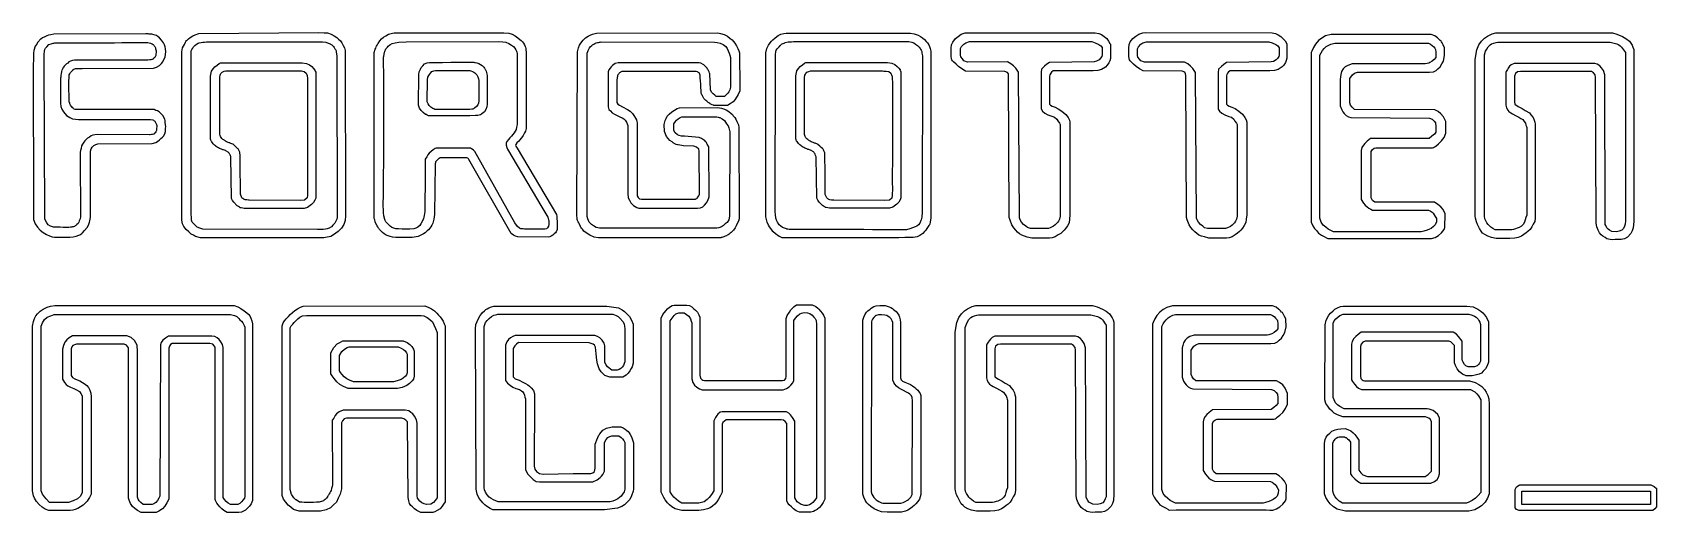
# Model space of a CAD drawing. Header units: millimetres. Extents: x 0 to 29.6, y 0 to 8.7.
import ezdxf

# ---------------------------------------------------------------- set-up
doc = ezdxf.new("R2010")
doc.units = ezdxf.units.MM
doc.layers.add('Layer_1', color=7, linetype='CONTINUOUS')

msp = doc.modelspace()

# ---------------------------------------------------------------- linework, layer by layer
at = {"layer": 'Layer_1', "color": 7}
for points in [[(2.11879, 8.723533), (2.08017, 8.723533), (0.40037, 8.718733), (0.348882, 8.709433), (0.302222, 8.700133), (0.276468, 8.689143), (0.234633, 8.673363), (0.196016, 8.653073), (0.163835, 8.626303)], [(0.675556, 7.83478), (0.680386, 7.960373), (0.683616, 7.980663), (0.694866, 7.996443), (0.704516, 8.020113), (0.715766, 8.035893), (0.727016, 8.045193), (0.739893, 8.057873), (0.754369, 8.070553), (0.755969, 8.073653), (0.767219, 8.081553), (0.781695, 8.086353), (0.796171, 8.092553), (0.916847, 8.095653), (2.22014, 8.097253), (2.27485, 8.117543), (2.32634, 8.148933), (2.36013, 8.183483), (2.38748, 8.213323), (2.40196, 8.243163), (2.42931, 8.299693), (2.43741, 8.353063), (2.44061, 8.395443), (2.43741, 8.453523), (2.42771, 8.491203), (2.41646, 8.522593), (2.40036, 8.558693), (2.38426, 8.583773), (2.36496, 8.610543), (2.32634, 8.651373), (2.29986, 8.671663), (2.27326, 8.693643), (2.24751, 8.699843), (2.20407, 8.713933)], [(5.228562, 8.749121), (5.324092, 8.745721), (5.388532, 8.742321), (5.455192, 8.720621), (5.508522, 8.689201), (5.560392, 8.656091), (5.590462, 8.629321), (5.622582, 8.594941), (5.649232, 8.561351), (5.675882, 8.511731), (5.696082, 8.473101), (5.709832, 8.424211), (5.717732, 5.409772), (5.711532, 5.330052), (5.682472, 5.252642), (5.643982, 5.185212), (5.581142, 5.125412), (5.498662, 5.067172), (5.448392, 5.038032), (5.351772, 5.018872), (5.321132, 5.014372), (3.179676, 5.014372), (3.072062, 5.014372), (2.984082, 5.034942), (2.944022, 5.058052), (2.903962, 5.080312), (2.859972, 5.119392), (2.813622, 5.162312), (2.768062, 5.219032), (2.745282, 5.269612), (2.731142, 5.332452), (2.731323, 8.396669), (2.745773, 8.468749), (2.781883, 8.533789), (2.800763, 8.572819)], [(2.853653, 8.636439), (2.885183, 8.657859), (2.934613, 8.689839), (2.978493, 8.708159), (3.042993, 8.731549), (5.228562, 8.749121)], [(2.900808, 8.324608), (2.902208, 8.393138), (2.905608, 8.415678), (2.916498, 8.439348), (2.934568, 8.466118), (2.947448, 8.486408), (2.971968, 8.515518), (3.003758, 8.538058), (3.029508, 8.552428), (3.050998, 8.560928), (3.083178, 8.568828), (3.116298, 8.573028), (3.146768, 8.574928), (3.180748, 8.580528), (5.296116, 8.580796), (5.355166, 8.573196), (5.397946, 8.556856), (5.436946, 8.541926)], [(6.30787, 8.550154), (6.33929, 8.595384), (6.37228, 8.632944), (6.40841, 8.662084), (6.4524, 8.690434), (6.5011, 8.716364), (6.57415, 8.738624)], [(6.722687, 8.745869), (8.597843, 8.745869), (8.693373, 8.738269), (8.748923, 8.716569), (8.805593, 8.687289), (8.857803, 8.653699), (8.894473, 8.623349), (8.914393, 8.602499), (8.937683, 8.581369), (8.959563, 8.552739), (8.975833, 8.525409), (8.990423, 8.494359)], [(6.72301, 8.745669), (6.722687, 8.745869)], [(6.818911, 8.57944), (8.495385, 8.58794), (8.580755, 8.58114), (8.636495, 8.571), (8.693785, 8.5493), (8.739345, 8.52047), (8.775425, 8.49342), (8.802075, 8.46392), (8.818345, 8.43659), (8.831815, 8.41123)], [(9.92879, 5.419283), (9.94422, 8.400065), (9.96077, 8.468905), (9.9762, 8.517145), (10.00341, 8.557245), (10.04507, 8.607095), (10.08839, 8.650465), (10.1344, 8.683095), (10.17101, 8.701415), (10.21545, 8.720015), (10.287713, 8.740047)], [(10.287713, 8.740047), (12.498874, 8.743747), (12.549314, 8.734147), (12.612604, 8.715547), (12.674124, 8.684237), (12.724344, 8.641857), (12.757584, 8.616777), (12.783954, 8.583667), (12.806964, 8.557747), (12.841584, 8.508097), (12.863184, 8.455117), (12.880294, 8.417437), (12.891234, 8.382187), (12.901034, 7.745275), (12.896834, 7.689705), (12.869064, 7.620325), (12.852514, 7.588515), (12.810884, 7.526435), (12.777504, 7.488115), (12.726444, 7.453625), (12.672244, 7.421815), (12.429124, 7.420715)], [(13.613552, 5.037953), (13.552452, 5.082393), (13.503582, 5.125763), (13.480302, 5.159353), (13.441422, 5.209203), (13.422622, 5.243893), (13.399332, 5.297013), (13.385022, 5.342553), (13.372682, 5.394573), (13.372682, 8.376438), (13.393722, 8.459898), (13.422622, 8.519528), (13.452612, 8.561798), (13.479262, 8.588848), (13.502542, 8.614768), (13.545862, 8.654868), (13.596952, 8.692798), (13.649162, 8.717598), (13.703592, 8.731688), (13.744727, 8.736423)], [(13.72779, 8.564314), (13.77896, 8.578124), (13.83989, 8.581524), (13.875163, 8.582556)], [(13.744727, 8.736423), (16.0117, 8.736423), (16.0769, 8.727123), (16.15074, 8.702613), (16.19316, 8.678943), (16.22694, 8.653583), (16.26386, 8.624443), (16.29685, 8.588433), (16.31873, 8.558533), (16.34061, 8.526353), (16.35408, 8.496453), (16.36895, 8.455823), (16.37765, 8.411383), (16.37765, 5.367223), (16.36955, 5.304353)], [(13.875163, 8.582556), (15.910303, 8.586756), (15.976423, 8.583056), (16.032503, 8.574856), (16.072673, 8.561046), (16.102883, 8.539346), (16.135933, 8.514266), (16.165443, 8.483266), (16.185083, 8.457626)], [(16.751384, 8.463861), (16.758384, 8.526701), (16.778864, 8.575761), (16.826784, 8.637841), (16.880204, 8.678471), (16.935194, 8.716791), (17.005894, 8.741301), (17.054855, 8.745621)], [(17.054855, 8.745621), (19.37524, 8.745621), (19.4428, 8.730401), (19.48679, 8.712081), (19.54021, 8.676831), (19.58499, 8.640031), (19.6172, 8.592521), (19.64161, 8.551891), (19.65171, 8.534141), (19.65171, 8.276616), (19.63909, 8.235226), (19.62506, 8.199976), (19.59364, 8.153986), (19.56222, 8.120256), (19.49152, 8.075816), (19.42082, 8.057496), (19.33913, 8.049896), (18.60861, 8.049896), (18.5782, 8.027636), (18.56389, 8.006506), (18.54734, 7.979456), (18.54424, 7.954936), (18.54424, 7.444484), (18.56191, 7.423914), (18.58912, 7.408414), (18.64338, 7.387564), (18.69988, 7.360234), (18.76901, 7.317314), (18.83875, 7.258614), (18.88212, 7.200814), (18.904, 7.154824), (18.91438, 7.116754), (18.91438, 5.430299), (18.90598, 5.348809), (18.89758, 5.286219), (18.86938, 5.230599), (18.83639, 5.184979), (18.80646, 5.151339), (18.77981, 5.122199), (18.74525, 5.093059), (18.70126, 5.063919), (18.64627, 5.028669), (18.59128, 5.011759), (18.54258, 5.004159), (18.217379, 5.004159), (18.137649, 5.024449), (18.083779, 5.040229), (18.035159, 5.059389), (17.997449, 5.085309), (17.959749, 5.115969), (17.925499, 5.152769), (17.890539, 5.195239), (17.856169, 5.246269), (17.823069, 5.333649), (17.808759, 5.379639), (17.797539, 7.966162), (17.792239, 7.994062), (17.777369, 8.022412), (17.727879, 8.040732), (17.012284, 8.046932), (16.945514, 8.086012), (16.886604, 8.128162), (16.838684, 8.171842), (16.793904, 8.214002)], [(19.986983, 8.466773), (19.993983, 8.529613), (20.014183, 8.578673), (20.061793, 8.640753), (20.114873, 8.681383), (20.169493, 8.719703), (20.239743, 8.744223), (20.2882, 8.748811)], [(20.2882, 8.748811), (22.598252, 8.744911), (22.659072, 8.728851), (22.705142, 8.706591), (22.755082, 8.674411), (22.799572, 8.635331), (22.833942, 8.595491), (22.858072, 8.554861), (22.868172, 8.537111), (22.868172, 8.279586), (22.855552, 8.238196), (22.841522, 8.202946), (22.810302, 8.156956), (22.779082, 8.123226), (22.708832, 8.078756), (22.638582, 8.060436), (22.557422, 8.052836), (21.831635, 8.052836), (21.801425, 8.030576), (21.787115, 8.009446), (21.770565, 7.982396), (21.767465, 7.957876), (21.767465, 7.447418), (21.785135, 7.426848), (21.812065, 7.411348), (21.865955, 7.390498), (21.922095, 7.363168), (21.990775, 7.320248), (22.060065, 7.261548), (22.103155, 7.203758), (22.125035, 7.157768), (22.135415, 7.119698), (22.135415, 5.433232), (22.127015, 5.351712), (22.118915, 5.289122), (22.090865, 5.233502), (22.058095, 5.187882), (22.028355, 5.154242), (22.001705, 5.125102), (21.967365, 5.095962), (21.923655, 5.066822), (21.869035, 5.031572), (21.814415, 5.014662), (21.766025, 5.007062), (21.442937, 5.007062), (21.363707, 5.027352), (21.310177, 5.043132), (21.261867, 5.062292), (21.224417, 5.088212), (21.186967, 5.118872), (21.152937, 5.155672), (21.118237, 5.198132), (21.084097, 5.249162), (21.051217, 5.336542), (21.037187, 5.382532), (21.026247, 7.969074), (21.020947, 7.996974), (21.006077, 8.025324), (20.956897, 8.043644), (20.245943, 8.049844), (20.179593, 8.088924), (20.121073, 8.131084), (20.073463, 8.174764), (20.028973, 8.216914)], [(25.611198, 8.65058), (25.559548, 8.68837), (25.495898, 8.71486), (23.673521, 8.71486), (23.572974, 8.68572), (23.502274, 8.64892), (23.441004, 8.60141), (23.389154, 8.53857), (23.351454, 8.4788), (23.321604, 8.41134), (23.310664, 8.38372), (23.310664, 5.351652), (23.310664, 5.294932), (23.338944, 5.230542), (23.368794, 5.181482), (23.403354, 5.144682), (23.442634, 5.095622), (23.494484, 5.060372), (23.544754, 5.038962), (23.590314, 5.011342), (23.615564, 4.998942), (25.499207, 4.998942), (25.566757, 5.018952), (25.628027, 5.055752), (25.681447, 5.104812), (25.731717, 5.164612), (25.742657, 5.202932), (25.752157, 5.451271), (25.716027, 5.526391), (25.670467, 5.573901), (25.615477, 5.621411), (25.555777, 5.658211), (24.47178, 5.658211), (24.42639, 5.692111), (24.39946, 5.739451), (24.39946, 6.582547), (24.42774, 6.619347), (24.45619, 6.642167), (24.48744, 6.651467)], [(0.104309, 8.566733), (0.089833, 8.539963), (0.06248, 8.500713), (0.038353, 8.423783), (0.032183, 8.371963)], [(0.489963, 5.204565), (0.394393, 5.207965), (0.339782, 5.222335), (0.301098, 5.251195), (0.276073, 5.282275), (0.248776, 5.326125), (0.240246, 5.356645), (0.235116, 5.394405), (0.222604, 8.213033), (0.223744, 8.297403), (0.223744, 8.347363), (0.229434, 8.407303), (0.238524, 8.440613), (0.251036, 8.465133), (0.260126, 8.474133), (0.274905, 8.490367)], [(0.274905, 8.490367), (0.31245, 8.528097), (0.349995, 8.545847), (0.392091, 8.552647)], [(0.569579, 8.561547), (0.605985, 8.561547)], [(2.1169, 8.566047), (2.16355, 8.552807)], [(2.2421, 8.295517), (2.22616, 8.281147), (2.20683, 8.265647)], [(5.534726, 5.303909), (5.520136, 5.280239), (5.502466, 5.263049), (5.486476, 5.239379), (5.457526, 5.209539), (5.415696, 5.187559), (5.378696, 5.176569), (5.349746, 5.171769), (5.309516, 5.165569), (5.251586, 5.162469), (5.208146, 5.160869), (3.113223, 5.168769), (3.060123, 5.185959), (3.010243, 5.207939), (2.974843, 5.240909), (2.937833, 5.278589), (2.921733, 5.298879), (2.912033, 5.334979), (2.908833, 5.386799), (2.904033, 5.438619), (2.904033, 5.485709), (2.900808, 8.324608)], [(5.494736, 8.493746), (5.510726, 8.473456), (5.523626, 8.453166), (5.533126, 8.437386), (5.542626, 8.415406), (5.547426, 8.390326), (5.552226, 8.358936), (5.555626, 8.319686), (5.557226, 8.282006), (5.560626, 5.415249), (5.562226, 5.379149), (5.556326, 5.352379)], [(6.292044, 5.227953), (6.270724, 5.271263), (6.258944, 5.302683), (6.247164, 5.341763), (6.240164, 5.363463), (6.24015, 8.288784), (6.24015, 8.385354), (6.25754, 8.443604)], [(6.411474, 8.319744), (6.423814, 8.385174)], [(6.493704, 8.499324), (6.525994, 8.525244), (6.563394, 8.546094), (6.621044, 8.561594), (6.689464, 8.570594), (6.818911, 8.57944)], [(8.840815, 8.36902), (8.842315, 7.077022), (8.833015, 7.025002), (8.823215, 6.982792), (8.806945, 6.950842), (8.786185, 6.924352), (8.764865, 6.893752), (8.739615, 6.864162), (8.709205, 6.832632), (8.682555, 6.801612), (8.656465, 6.767942), (8.644405, 6.734912), (8.641005, 6.695632), (8.653345, 6.657932), (8.665125, 6.625722), (9.291176, 5.572288), (9.403562, 5.390197), (9.416462, 5.339647)], [(12.535565, 7.202501), (12.578885, 7.179681), (12.617765, 7.146091), (12.638805, 7.115741), (12.658725, 7.089821), (12.685375, 7.052961), (12.700805, 7.012861), (12.718765, 6.943031), (12.714265, 5.408451), (12.697715, 5.341641), (12.666465, 5.291401), (12.633475, 5.263791), (12.605195, 5.238431), (12.563705, 5.212221), (12.520165, 5.195881), (12.478705, 5.187681), (10.345785, 5.187681), (10.281985, 5.199801), (10.234015, 5.228371), (10.195135, 5.253171), (10.156225, 5.294481), (10.129575, 5.355091), (10.116955, 5.402771), (10.116955, 8.352912)], [(10.172215, 8.487722), (10.204785, 8.515622)], [(10.353055, 8.576212), (10.37191, 8.580029)], [(10.37191, 8.580029), (12.435911, 8.573529), (12.487001, 8.564829), (12.542551, 8.555529), (12.598101, 8.532699), (12.643101, 8.496939), (12.666951, 8.460079), (12.689671, 8.416709), (12.705101, 8.371199), (12.716321, 8.338149), (12.726981, 8.293709), (12.728081, 7.754459), (12.719081, 7.707399), (12.699161, 7.667779), (12.680081, 7.642139), (12.647311, 7.610779), (12.622061, 7.587389), (12.468098, 7.587389), (12.441448, 7.607399), (12.416198, 7.633319), (12.383988, 7.666289), (12.362668, 7.707679), (12.350888, 8.001231)], [(13.547452, 5.438599), (13.54654, 5.483909), (13.54914, 8.284384), (13.55024, 8.354014)], [(13.58979, 8.464444), (13.61364, 8.487834), (13.6344, 8.510094)], [(16.226923, 8.312666), (16.223823, 5.460759), (16.216523, 5.406679)], [(25.58017, 8.291968), (25.54953, 8.255958), (25.51261, 8.225298), (25.47098, 8.203038), (25.45443, 8.193738), (25.42034, 8.184738), (25.38892, 8.176538), (24.05545, 8.176538), (23.97886, 8.150608), (23.92976, 8.121868), (23.89127, 8.085858), (23.86181, 8.037558), (23.84975, 7.987818), (23.84045, 7.943438), (23.83835, 7.892628), (23.839147, 7.413282), (23.865517, 7.342022), (23.885157, 7.303702), (23.909567, 7.273042), (23.949627, 7.238552), (23.992047, 7.211782), (24.030537, 7.201072), (25.464871, 7.188112), (25.513041, 7.170922), (25.550021, 7.135392), (25.572461, 7.104902), (25.580361, 7.037752), (25.580361, 6.934562), (25.553151, 6.899172), (25.507031, 6.862062), (25.458781, 6.821712), (24.39257, 6.818012), (24.32816, 6.770502), (24.28653, 6.730652), (24.25988, 6.697682), (24.23463, 6.656292), (24.22201, 6.600332), (24.21811, 5.711888), (24.26277, 5.644568), (24.29105, 5.607768), (24.32718, 5.576348), (24.36096, 5.550988), (24.39631, 5.530978), (24.42537, 5.517448), (25.447638, 5.516048), (25.479788, 5.500548), (25.511318, 5.478848), (25.532078, 5.458838), (25.551998, 5.432918), (25.570518, 5.401498), (25.590998, 5.364698), (25.590202, 5.301068), (25.569722, 5.245898), (25.540662, 5.216758), (25.498242, 5.184548), (25.462112, 5.166798), (25.420482, 5.148478), (25.359212, 5.132138), (25.315222, 5.121708), (23.715931, 5.121708), (23.621411, 5.167048), (23.574531, 5.203708), (23.528971, 5.245098), (23.492051, 5.294918), (23.467641, 5.367728), (23.467641, 8.334633), (23.489521, 8.380623), (23.514771, 8.420463), (23.544621, 8.457263), (23.580751, 8.492513), (23.618451, 8.513933), (23.665581, 8.539853), (23.717421, 8.550563), (23.737945, 8.552932)], [(23.737945, 8.552932), (25.44799, 8.552932), (25.48491, 8.534902), (25.51397, 8.514892), (25.54118, 8.488402), (25.5611, 8.462762)], [(24.151119, 8.02976), (25.467628, 8.02976), (25.539108, 8.03516), (25.587808, 8.05883), (25.619228, 8.08873), (25.660078, 8.12474), (25.692288, 8.17839), (25.717538, 8.23049), (25.741098, 8.331651), (25.737698, 8.47015), (25.716098, 8.52561)], [(0.028423, 8.243413), (0.027093, 8.172573), (0.029293, 5.52412), (0.028153, 5.44646), (0.031573, 5.3987), (0.033533, 5.34347)], [(0.551395, 8.072067), (0.549115, 8.061077), (0.543425, 8.038817), (0.535455, 7.998857), (0.532035, 7.972087), (0.526335, 7.936557), (0.524055, 7.919937), (0.525195, 7.892317), (0.524055, 7.461585), (0.528595, 7.402745), (0.545652, 7.353915), (0.575233, 7.303955), (0.629844, 7.238465), (0.692419, 7.201835), (0.741343, 7.179575), (0.793678, 7.170575), (0.850564, 7.167175), (0.890384, 7.164975), (0.95751, 7.166075), (2.164649, 7.168275), (2.205609, 7.157285)], [(2.09419, 8.244247), (0.777827, 8.247647), (0.739143, 8.240847), (0.706148, 8.229857), (0.673153, 8.214357), (0.654946, 8.193227), (0.631044, 8.176607), (0.607142, 8.152087), (0.587812, 8.134337), (0.576422, 8.119967)], [(3.256623, 7.955796), (3.261723, 7.986456), (3.275473, 8.044706), (3.303753, 8.090696), (3.333603, 8.122116), (3.376023, 8.157366), (3.414513, 8.185716), (3.437683, 8.194416), (3.461161, 8.196322)], [(3.446686, 8.005065), (3.468766, 8.029585), (3.502666, 8.044515), (3.534326, 8.051315)], [(3.599596, 8.051983), (3.59964, 8.051753)], [(3.59964, 8.051753), (4.84643, 8.051272)], [(5.172873, 8.029452), (5.172873, 5.777628), (5.172075, 5.735868), (5.158325, 5.696028), (5.135155, 5.653868), (5.098235, 5.616308), (5.025185, 5.563418), (4.961945, 5.543978), (3.885023, 5.543978)], [(4.91286, 8.050421), (4.96157, 8.041421), (4.99862, 8.011071), (5.01789, 7.965531)], [(4.925293, 8.199722), (5.007243, 8.186192), (5.061743, 8.161392), (5.102453, 8.127602), (5.134863, 8.091392), (5.155343, 8.063492)], [(7.175717, 7.258998), (7.128977, 7.294108), (7.092787, 7.330008), (7.061537, 7.372448), (7.042737, 7.425568), (7.050337, 7.984171), (7.058237, 8.035821), (7.079277, 8.080261), (7.095267, 8.109821), (7.123317, 8.140421), (7.157207, 8.178351), (7.201557, 8.197791)], [(7.304123, 7.367092), (7.269163, 7.392732), (7.242233, 7.418942), (7.218953, 7.449882), (7.204923, 7.488632), (7.210523, 7.896062), (7.216423, 7.933742), (7.232133, 7.966152), (7.243913, 7.987852), (7.264673, 8.010112), (7.289923, 8.037722), (7.323083, 8.052092)], [(7.978183, 8.057192), (7.999712, 8.050945)], [(7.999712, 8.050945), (8.027482, 8.040805), (8.052732, 8.028405), (8.071812, 8.017135)], [(8.07794, 8.204891), (8.106363, 8.196843)], [(8.106363, 8.196843), (8.143673, 8.183033), (8.177453, 8.166123), (8.202983, 8.150903)], [(8.260443, 8.082993), (8.278403, 8.045823), (8.293273, 7.999073), (8.299473, 7.959233), (8.299473, 7.447248), (8.289673, 7.393988), (8.273963, 7.349918), (8.246193, 7.307758), (8.197493, 7.268278)], [(12.232338, 8.168221), (12.191488, 8.188231), (12.157708, 8.195031), (10.681562, 8.195031), (10.628232, 8.182911), (10.582672, 8.150391), (10.558262, 8.124461), (10.534972, 8.098541), (10.511692, 8.070361), (10.500472, 8.034601), (10.500472, 7.395336), (10.512812, 7.347656), (10.543922, 7.320606), (10.573632, 7.289106), (10.618772, 7.264306), (10.663352, 7.240636), (10.713542, 7.214996), (10.754442, 7.198376), (10.783842, 7.178656), (10.808252, 7.152726), (10.837682, 7.114456), (10.859002, 7.059336), (10.857402, 5.81644), (10.865302, 5.74157), (10.886622, 5.69592), (10.912432, 5.65148), (10.964642, 5.59946), (11.022402, 5.56587), (11.060162, 5.55065), (12.126602, 5.55065), (12.185432, 5.55685), (12.227402, 5.5746), (12.258882, 5.60585), (12.294512, 5.64922), (12.314152, 5.69335), (12.340242, 5.75833), (12.335442, 6.668188), (12.306572, 6.719138)], [(12.126304, 8.032433), (12.105824, 8.037533), (12.046904, 8.036752), (10.75278, 8.041252), (10.72753, 8.028572)], [(12.176234, 7.974043), (12.165294, 8.005093)], [(13.91945, 7.961621), (13.92455, 7.992281), (13.9383, 8.050521), (13.96658, 8.096511), (13.99643, 8.127931), (14.03885, 8.163181), (14.07734, 8.191531), (14.10063, 8.200231), (14.123796, 8.20214)], [(14.100922, 8.002577), (14.123082, 8.027097), (14.156972, 8.042027), (14.188642, 8.048827)], [(14.253922, 8.049495), (14.253738, 8.049268)], [(14.253738, 8.049268), (15.500527, 8.048786)], [(15.8354, 8.03527), (15.8354, 5.783446), (15.834601, 5.741686), (15.820851, 5.701846), (15.797571, 5.659696), (15.760651, 5.622136), (15.687601, 5.569246), (15.624371, 5.549806), (14.54744, 5.549806)], [(15.566957, 8.047932), (15.615657, 8.038932), (15.652717, 8.008582), (15.672077, 7.963042)], [(15.58793, 8.20554), (15.66988, 8.19201), (15.72439, 8.16721), (15.7651, 8.13342), (15.79753, 8.09721), (15.81801, 8.06931)], [(25.579689, 6.681757), (25.629569, 6.723517), (25.682789, 6.779707), (25.731299, 6.839757), (25.763369, 6.917817), (25.759969, 7.126396), (25.718669, 7.216036), (25.673559, 7.267776), (25.622559, 7.309426), (25.564239, 7.339186), (24.097768, 7.349086), (24.053778, 7.388926), (24.028528, 7.425726), (24.014498, 7.468646), (24.014498, 7.910119), (24.060058, 7.979099), (24.096188, 8.008239), (24.151119, 8.02976)], [(1.069747, 5.406229), (1.069747, 5.542811), (1.068147, 5.654286), (1.069747, 6.586847), (1.084223, 6.630807), (1.100326, 6.662197), (1.129287, 6.692037), (1.169511, 6.710917), (1.203303, 6.721907), (2.19445, 6.726707), (2.26042, 6.748687), (2.29099, 6.767567), (2.32478, 6.792647), (2.35374, 6.819417), (2.3827, 6.844497), (2.4004, 6.861687), (2.42133, 6.905647), (2.43421, 6.944897), (2.43741, 6.968567), (2.43901, 7.001537), (2.44221, 7.037637), (2.43901, 7.069027), (2.43261, 7.111407), (2.42941, 7.145957), (2.42461, 7.174217), (2.3876, 7.237027), (2.36667, 7.257317), (2.32001, 7.302857), (2.28783, 7.323147), (2.26048, 7.331047), (2.23152, 7.345137), (2.1913, 7.349937), (0.789857, 7.346837), (0.760897, 7.362617), (0.746421, 7.381497), (0.735171, 7.386297), (0.722294, 7.405177), (0.704592, 7.427157), (0.694942, 7.449137), (0.690112, 7.469427), (0.682062, 7.483517), (0.675556, 7.83478)], [(3.424406, 7.873955), (3.426506, 7.934735), (3.432606, 7.974575)], [(8.114742, 7.967795), (8.128212, 7.940745), (8.139432, 7.906645), (8.144232, 7.877565), (8.144232, 7.504132), (8.136932, 7.465272), (8.125152, 7.433122), (8.104392, 7.402382), (8.067982, 7.373582)], [(10.66324, 7.916982), (10.66124, 7.886322), (10.66124, 7.473588), (10.67414, 7.444878), (10.70708, 7.425718), (10.76137, 7.396018), (10.85375, 7.346788), (10.89892, 7.317288), (10.92417, 7.293058), (10.94409, 7.272768), (10.97074, 7.236758), (10.9998, 7.192288), (11.01467, 7.157798), (11.02417, 7.126378), (11.03037, 7.105808), (11.03037, 5.808214), (11.03197, 5.778094), (11.04712, 5.742954), (11.07433, 5.720124), (11.10962, 5.713124)], [(14.078592, 7.871437), (14.080692, 7.932247), (14.086892, 7.972087)], [(12.242164, 7.549425), (12.220284, 7.594255)], [(2.246569, 7.126295), (2.262499, 7.097435), (2.272739, 7.074045), (2.276139, 7.055165), (2.276139, 7.031775), (2.275039, 7.007255), (2.273939, 6.987245)], [(11.664942, 6.756893), (11.621742, 6.782813), (11.595092, 6.818823), (11.563672, 6.857903), (11.529112, 6.946803), (11.520412, 7.073269), (11.542292, 7.145319), (11.554912, 7.185949), (11.577632, 7.225029), (11.613762, 7.263349), (11.663252, 7.307029), (11.709602, 7.337689), (11.757522, 7.365299), (11.799942, 7.378259), (12.495901, 7.382159), (12.565031, 7.372859), (12.601161, 7.362149), (12.650651, 7.343829), (12.697001, 7.308579), (12.740201, 7.274849), (12.766011, 7.254839), (12.780041, 7.233419), (12.806691, 7.203519), (12.829411, 7.170579), (12.847371, 7.129189), (12.873181, 7.067109), (12.883841, 7.017459), (12.889441, 5.356473), (12.875691, 5.314093), (12.853251, 5.271173), (12.835581, 5.227753), (12.815941, 5.192813), (12.782611, 5.149443)], [(12.262252, 6.784118), (12.240092, 6.795948), (12.203422, 6.818768), (12.157862, 6.836238), (11.890223, 6.859908), (11.836803, 6.862208), (11.794243, 6.872108), (11.765183, 6.883938), (11.719653, 6.922518), (11.698053, 6.962898), (11.698053, 7.087561), (11.725823, 7.130931), (11.745743, 7.153751), (11.779073, 7.179681), (11.814613, 7.200251), (11.845723, 7.213211), (12.458925, 7.213211)], [(2.144249, 6.886065), (1.189688, 6.892865), (1.114598, 6.879625), (1.081606, 6.866385), (1.04975, 6.845255), (1.017894, 6.826375)], [(2.261439, 6.943845), (2.247779, 6.924965), (2.237539, 6.915065), (2.221599, 6.899565), (2.198849, 6.895065)], [(9.008123, 7.044248), (9.005723, 6.999778), (8.995623, 6.951478), (8.978233, 6.921578), (8.952983, 6.875588), (8.939513, 6.854168), (8.918193, 6.823508), (8.893783, 6.796738), (8.871903, 6.772218), (8.837343, 6.743868), (8.817703, 6.713208), (8.815303, 6.700808), (8.816903, 6.677698), (8.845183, 6.643208), (9.556741, 5.434326), (9.564641, 5.398516)], [(0.881385, 6.537655), (0.881385, 6.495475), (0.885925, 5.394225), (0.878515, 5.359815), (0.864292, 5.323185), (0.854052, 5.295565), (0.842662, 5.272175), (0.822182, 5.254425), (0.803975, 5.238365)], [(0.968995, 6.776385), (0.950788, 6.752995), (0.921207, 6.718585), (0.907545, 6.684175), (0.897305, 6.640895), (0.887065, 6.604265), (0.882525, 6.568735)], [(3.580253, 6.571389), (3.537053, 6.597029)], [(3.703926, 6.681767), (3.668706, 6.715127)], [(7.311284, 6.612501), (7.274284, 6.585731), (7.238154, 6.550081), (7.214304, 6.521761), (7.195224, 6.486341), (7.169694, 6.444471)], [(8.911601, 5.176677), (8.886071, 5.190207), (8.847021, 5.218387), (8.802301, 5.283597), (8.0728, 6.583206), (8.04895, 6.606316), (8.02087, 6.627166)], [(12.131563, 5.744534), (12.151203, 5.775954), (12.162983, 5.808924), (12.159083, 6.590703), (12.150383, 6.623643), (12.112683, 6.660443), (12.060053, 6.677353), (11.870742, 6.687253), (11.774912, 6.702473)], [(14.24303, 6.577217), (14.19983, 6.602857)], [(14.357992, 6.679279), (14.322782, 6.712639)], [(3.734993, 5.601428), (3.680003, 5.658148), (3.657193, 5.689538), (3.639943, 5.729438), (3.628943, 6.483239)], [(9.571841, 5.278956), (9.574241, 5.226066), (9.572641, 5.202396), (9.571041, 5.165596), (9.555331, 5.123436), (9.538501, 5.102306), (9.518021, 5.083146), (9.494451, 5.061166), (9.464601, 5.044256), (9.437111, 5.031576), (9.414391, 5.026476), (8.855895, 5.028776), (8.815445, 5.041176), (8.777345, 5.060056), (8.734145, 5.090716), (7.959973, 6.440269), (7.954073, 6.449569), (7.945073, 6.460279), (7.928523, 6.467879), (7.441962, 6.466779), (7.420082, 6.456879), (7.407742, 6.446979), (7.396242, 6.437379), (7.386142, 6.428379), (7.377742, 6.417109), (7.367642, 6.404989), (7.357542, 6.392589), (7.353642, 6.379629), (7.349142, 6.361309), (7.335952, 5.437633), (7.324172, 5.350953), (7.304812, 5.277523), (7.288262, 5.243033), (7.270302, 5.210463), (7.253472, 5.184823), (7.225192, 5.154923), (7.204712, 5.137173), (7.167002, 5.105753), (7.135582, 5.082643), (7.085312, 5.062073), (7.038182, 5.038963), (6.932922, 5.018393), (6.695694, 5.016893), (6.632854, 5.015393), (6.570794, 5.022693), (6.531514, 5.035373), (6.495384, 5.046083), (6.456894, 5.062423), (6.421544, 5.085813), (6.388554, 5.111733), (6.361064, 5.139353), (6.336654, 5.165843)], [(14.39741, 5.607256), (14.34242, 5.663976), (14.3197, 5.695366), (14.30259, 5.735266), (14.29165, 6.489067)], [(3.828866, 5.740515), (3.802246, 5.804145)], [(5.02409, 5.91359), (5.02119, 5.790195), (5.01599, 5.738345), (4.97034, 5.699545), (4.88657, 5.691945), (3.958396, 5.697345)], [(14.483152, 5.738026), (14.456502, 5.801656)], [(15.678377, 5.911101), (15.675577, 5.787706), (15.670277, 5.735856), (15.624627, 5.697056), (15.540857, 5.689456), (14.612682, 5.694856)], [(6.430684, 5.343531), (6.416374, 5.411191), (6.407074, 5.475551), (6.405174, 5.531401), (6.403174, 5.584401)], [(13.750512, 5.173729), (13.678632, 5.199089), (13.643792, 5.225009), (13.615682, 5.250649), (13.583112, 5.294099), (13.567402, 5.332059)], [(0.923701, 5.103989), (0.96032, 5.142509), (1.00859, 5.202159), (1.031118, 5.241409), (1.051654, 5.297459)], [(7.117194, 5.318346), (7.087424, 5.265486), (7.070314, 5.236606), (7.036224, 5.207186), (6.998354, 5.188306), (6.959864, 5.177316), (6.887734, 5.171716), (6.817434, 5.170016), (6.746654, 5.170371), (6.680134, 5.174271), (6.631744, 5.175771), (6.597354, 5.184771), (6.561834, 5.200551), (6.528424, 5.222531), (6.503734, 5.247051), (6.473324, 5.279761)], [(9.421262, 5.316817), (9.419462, 5.275507), (9.417262, 5.254377), (9.413062, 5.222787), (9.396792, 5.196867), (9.377712, 5.176577), (9.345312, 5.168377)], [(12.554931, 5.012913), (10.32208, 5.012913), (10.2442, 5.026433), (10.16646, 5.057603), (10.11779, 5.088603), (10.05994, 5.135213), (10.03093, 5.168523)], [(16.199723, 5.325589), (16.182053, 5.281659), (16.156523, 5.251229), (16.126253, 5.226709), (16.095813, 5.211209), (16.047843, 5.194869), (15.998723, 5.176549), (15.935343, 5.157389)], [(16.34624, 5.237143), (16.30848, 5.182953), (16.28632, 5.152603), (16.26612, 5.127523), (16.2315, 5.090723), (16.18036, 5.052373), (16.12857, 5.029263), (16.05526, 5.015173)], [(4.734312, 0.341868), (4.706542, 0.428038), (4.706542, 3.376671), (4.728202, 3.409891), (4.753762, 3.442941), (4.782652, 3.473291), (4.816532, 3.508511), (4.844862, 3.539391), (4.885962, 3.568671), (4.929842, 3.593191), (5.004165, 3.597246)], [(5.004165, 3.597246), (7.094828, 3.597246), (7.142608, 3.590746), (7.204808, 3.561466), (7.250368, 3.523536), (7.299238, 3.480166), (7.327008, 3.427046), (7.354778, 3.362006), (7.388108, 3.288296), (7.388108, 0.28204), (7.349228, 0.23109), (7.319798, 0.19587), (7.268148, 0.16606), (7.190378, 0.15956), (7.148718, 0.16716), (7.104278, 0.1866), (7.067608, 0.22019), (7.027628, 0.27114), (7.018128, 0.32099), (7.018128, 1.635944), (7.008828, 1.701854), (6.975048, 1.763174), (6.943628, 1.806854), (6.908278, 1.835204), (6.866648, 1.861134), (6.802238, 1.872684), (5.670322, 1.872684), (5.598052, 1.842024), (5.554062, 1.808294), (5.528252, 1.775324), (5.502442, 1.730094), (5.474672, 1.695094), (5.479172, 0.529512)], [(22.720574, 3.709267), (22.668924, 3.747057), (22.605264, 3.773547), (20.78289, 3.773547), (20.682343, 3.744407), (20.611643, 3.707607), (20.550373, 3.660097), (20.498523, 3.597257), (20.460813, 3.537487), (20.430963, 3.470027), (20.420023, 3.442407), (20.420023, 0.410339), (20.420023, 0.353619), (20.448303, 0.289229), (20.478153, 0.240169), (20.512713, 0.203369), (20.551993, 0.154309), (20.603843, 0.119059), (20.654113, 0.097639), (20.699673, 0.070029)], [(22.700411, 3.355145), (22.669771, 3.319135), (22.632851, 3.288475), (22.591221, 3.266215), (22.574671, 3.256915), (22.540581, 3.247915), (22.509161, 3.239715), (21.175691, 3.239715), (21.099101, 3.213785), (21.050001, 3.185045), (21.011511, 3.149035), (20.982051, 3.100765), (20.969991, 3.051035), (20.960691, 3.006655), (20.958591, 2.955845), (20.95939, 2.476502), (20.98576, 2.405212), (21.0054, 2.366892), (21.02981, 2.336232), (21.06987, 2.301742), (21.11229, 2.274972), (21.15078, 2.264262), (22.585115, 2.251302), (22.633285, 2.234112), (22.670235, 2.198582), (22.692675, 2.168092), (22.700575, 2.100942), (22.700575, 1.997724), (22.673365, 1.962334), (22.627245, 1.925224), (22.578995, 1.884874), (21.512782, 1.881174), (21.448372, 1.833664), (21.406742, 1.793824), (21.380092, 1.760854), (21.354842, 1.719464), (21.342222, 1.663504), (21.338322, 0.77506), (21.382982, 0.70774), (21.411262, 0.67094), (21.447392, 0.63952), (21.481172, 0.61416), (21.516522, 0.59415), (21.545582, 0.58062), (22.567851, 0.57922), (22.600001, 0.56372), (22.631531, 0.54202), (22.652291, 0.52201), (22.672211, 0.49608), (22.690731, 0.46466), (22.711211, 0.42786), (22.710411, 0.36426), (22.689931, 0.30909), (22.660871, 0.27995), (22.618451, 0.24777), (22.582321, 0.23002), (22.540691, 0.2117), (22.479421, 0.19536), (22.435431, 0.18493), (20.83614, 0.18493), (20.74163, 0.23027), (20.69475, 0.26693), (20.64919, 0.30832), (20.61227, 0.35814), (20.58786, 0.43095), (20.58786, 3.397857), (20.60974, 3.443847), (20.63499, 3.483687), (20.66484, 3.520487), (20.70097, 3.555737), (20.73867, 3.577157), (20.7858, 3.603077), (20.83765, 3.613787), (20.858187, 3.616137)], [(20.858187, 3.616137), (22.568231, 3.616137), (22.605151, 3.598107), (22.634211, 3.578097), (22.661421, 3.551607), (22.681341, 3.525967)], [(21.260495, 3.088417), (22.577004, 3.088417), (22.648484, 3.093817), (22.697184, 3.117487), (22.728604, 3.147387), (22.769454, 3.183397), (22.801664, 3.237047), (22.826914, 3.289177), (22.850474, 3.390339), (22.847074, 3.528837), (22.825474, 3.584297)], [(23.904471, 3.624216), (26.181871, 3.624216), (26.243531, 3.602236), (26.285191, 3.583356), (26.312401, 3.567016), (26.332321, 3.549266), (26.351681, 3.530946), (26.365431, 3.506996), (26.379181, 3.477716), (26.394611, 3.435986), (26.394611, 2.767209), (26.373571, 2.732179), (26.356461, 2.707379), (26.331771, 2.684559), (26.283801, 2.663139), (26.169395, 2.663139), (26.125965, 2.684839), (26.100715, 2.705689), (26.075745, 2.746289), (26.063965, 2.774189), (26.059465, 2.805129), (26.059465, 3.131387), (25.996145, 3.214857), (25.956135, 3.258227), (25.897245, 3.292917), (24.218714, 3.292917), (24.163164, 3.253887), (24.122064, 3.218127), (24.087614, 3.180197), (24.058464, 3.124407), (24.043314, 3.079377), (24.043314, 2.427397), (24.063794, 2.396517), (24.101024, 2.348807), (24.137694, 2.306537), (24.173234, 2.276727), (24.227124, 2.248547), (26.209773, 2.248547), (26.289893, 2.209607), (26.329173, 2.170527), (26.360593, 2.137587), (26.397513, 2.065537), (26.397513, 0.37909), (26.348813, 0.32084), (26.302463, 0.27333), (26.245123, 0.23117), (26.180713, 0.19823), (26.137513, 0.18217), (23.881095, 0.18217), (23.816655, 0.22091), (23.775865, 0.25957), (23.746465, 0.2966), (23.718975, 0.34231), (23.701295, 0.40194), (23.701295, 1.275915), (23.717845, 1.303815), (23.746685, 1.346925), (23.763795, 1.366365), (23.795695, 1.380735), (23.820665, 1.386635)], [(23.943825, 1.374525), (23.973565, 1.355365), (23.996005, 1.335355), (24.026335, 1.291875), (24.026335, 0.713377), (24.052145, 0.678127), (24.103205, 0.626027), (24.151905, 0.582347), (24.216315, 0.547097), (25.490905, 0.547097), (25.558125, 0.574997), (25.602005, 0.614557), (25.629215, 0.654117), (25.648575, 0.718617), (25.648575, 1.726663), (25.614685, 1.797673), (25.569685, 1.837233), (25.529705, 1.866513), (25.456395, 1.891873), (25.423575, 1.900573), (23.908433, 1.900573), (23.830103, 1.943293), (23.788443, 1.969783), (23.753463, 2.009343), (23.727933, 2.063533), (23.707173, 2.106673), (23.707173, 3.460156), (23.725133, 3.499996), (23.759693, 3.538316), (23.794253, 3.567456), (23.833533, 3.598116)], [(23.904233, 3.624326), (23.904471, 3.624216)], [(22.691795, 1.745404), (22.738925, 1.782204), (22.790765, 1.835094), (22.841825, 1.902524), (22.877175, 1.983004), (22.877175, 2.180762), (22.834755, 2.275812), (22.790765, 2.334062), (22.734995, 2.377742), (22.679225, 2.407642), (21.2072, 2.407642), (21.16321, 2.447482), (21.13796, 2.484252), (21.12393, 2.527172), (21.12393, 2.968646), (21.16949, 3.037626), (21.20562, 3.066766), (21.260495, 3.088417)], [(22.608568, 0.057629), (22.676118, 0.077639), (22.737388, 0.114439), (22.790808, 0.163499), (22.841078, 0.223299), (22.852018, 0.261619), (22.861518, 0.509958), (22.825388, 0.585078), (22.779828, 0.632588), (22.724838, 0.680098), (22.665138, 0.716898), (21.581139, 0.716898), (21.535749, 0.750798), (21.508819, 0.798138), (21.508819, 1.641234), (21.537099, 1.678034), (21.565549, 1.700854), (21.596799, 1.710154), (22.630525, 1.710154)], [(4.875402, 0.203118), (4.815412, 0.239978)]]:
    msp.add_lwpolyline(points, dxfattribs=at)
for points in [[(17.084702, 8.583134), (19.31083, 8.583134), (19.37524, 8.561714), (19.43808, 8.532574), (19.47736, 8.506654), (19.50401, 8.474474), (19.50401, 8.342654), (19.49781, 8.313514), (19.47256, 8.281304), (19.44731, 8.253684), (19.40018, 8.226074), (19.35619, 8.216774), (18.541619, 8.203814), (18.491349, 8.170084), (18.452859, 8.134074), (18.397869, 8.083494), (18.386929, 8.026774), (18.386929, 7.358431), (18.413579, 7.320111), (18.455999, 7.283311), (18.514129, 7.251131), (18.583259, 7.223521), (18.630389, 7.211121), (18.672809, 7.172801), (18.694689, 7.139071), (18.724539, 7.100751), (18.737159, 7.076241), (18.737159, 5.408449), (18.723129, 5.351729), (18.702649, 5.316479), (18.686939, 5.288859), (18.665059, 5.265749), (18.643179, 5.245739), (18.611759, 5.221219), (18.556769, 5.193609), (18.525349, 5.184309), (18.195435, 5.184309), (18.143585, 5.199529), (18.107455, 5.225449), (18.066605, 5.254589), (18.028905, 5.299029), (18.010105, 5.340419), (18.003905, 5.355639), (17.996005, 5.373109), (17.978615, 8.024479), (17.928675, 8.098729), (17.887235, 8.140519), (17.838085, 8.179599), (17.779145, 8.213019), (17.048625, 8.211519), (16.983425, 8.233779), (16.954355, 8.269029), (16.926865, 8.303519), (16.918165, 8.334939), (16.918165, 8.457573), (16.935555, 8.492063), (16.981115, 8.539573), (17.015675, 8.561833)], [(26.297399, 5.404142), (26.297399, 8.257021), (26.325759, 8.434012), (26.361589, 8.523652), (26.412929, 8.588692), (26.465589, 8.643552), (26.521809, 8.681902), (26.604009, 8.727442), (26.672879, 8.742662), (28.796871, 8.742662), (28.880751, 8.721532), (28.981382, 8.678272), (29.043462, 8.640792), (29.105682, 8.588772), (29.154552, 8.521562), (29.172222, 8.481912), (29.187932, 8.441332), (29.187932, 5.306632), (29.176712, 5.193917), (29.159042, 5.140797), (29.134632, 5.092017), (29.070192, 5.023737), (29.016862, 4.995557), (28.959102, 4.979217), (28.910232, 4.980317), (28.845792, 4.979217), (28.803572, 4.977017), (28.754702, 4.980417), (28.694722, 4.993377), (28.662512, 5.017327), (28.622532, 5.042127), (28.591422, 5.068047), (28.563652, 5.101667), (28.537002, 5.149347), (28.512592, 5.213317), (28.499122, 5.279817), (28.488182, 7.92853), (28.480882, 7.97759), (28.450242, 8.01667), (28.414112, 8.03978), (28.341062, 8.04208), (27.121955, 8.04208), (27.070105, 8.03278), (27.029255, 8.00364), (27.015225, 7.95613), (27.015225, 7.488597), (27.016825, 7.445677), (27.082805, 7.402757), (27.150355, 7.365957), (27.208485, 7.330707), (27.285465, 7.284717), (27.310715, 7.247947), (27.353135, 7.200437), (27.373615, 7.154447), (27.383115, 7.117647), (27.392615, 7.079327), (27.392615, 5.373215), (27.381675, 5.311895), (27.353395, 5.261315), (27.328145, 5.210735), (27.296725, 5.163225), (27.259025, 5.126425), (27.224465, 5.100495), (27.185185, 5.074575), (27.139625, 5.039325), (27.081495, 5.017905), (27.017085, 5.007195), (26.930675, 5.002695), (26.784568, 5.002695), (26.68245, 5.002695), (26.59447, 5.017915), (26.52692, 5.041025), (26.47193, 5.070165), (26.43265, 5.097785), (26.406, 5.136105), (26.37772, 5.182095), (26.34159, 5.252595), (26.32111, 5.300105), (26.30231, 5.370605)], [(20.309572, 8.58046), (22.535697, 8.58046), (22.600107, 8.55904), (22.662947, 8.5299), (22.702227, 8.50398), (22.728877, 8.4718), (22.728877, 8.33998), (22.722677, 8.31084), (22.697427, 8.27866), (22.672177, 8.25105), (22.625047, 8.22343), (22.581057, 8.21413), (21.766489, 8.20117), (21.716219, 8.16744), (21.677729, 8.13143), (21.622739, 8.08085), (21.611799, 8.02413), (21.611799, 7.355787), (21.638449, 7.317467), (21.680869, 7.280667), (21.738999, 7.248487), (21.808129, 7.220877), (21.855259, 7.208477), (21.897679, 7.170157), (21.919559, 7.136427), (21.949409, 7.098107), (21.962029, 7.073597), (21.962029, 5.405808), (21.947999, 5.349088), (21.927519, 5.313838), (21.911809, 5.286218), (21.889929, 5.263108), (21.868049, 5.243098), (21.836629, 5.218588), (21.781639, 5.190968), (21.750219, 5.181668), (21.420305, 5.181668), (21.368465, 5.196888), (21.332335, 5.222808), (21.291485, 5.251948), (21.253775, 5.296418), (21.234975, 5.337808), (21.228775, 5.353028), (21.220875, 5.370498), (21.203485, 8.021866), (21.153545, 8.096116), (21.112105, 8.137906), (21.062955, 8.176986), (21.004015, 8.210406), (20.273493, 8.208906), (20.208293, 8.231166), (20.179233, 8.266416), (20.151743, 8.300906), (20.143043, 8.332326), (20.143043, 8.45496), (20.160433, 8.48945), (20.205993, 8.53696), (20.240553, 8.55922)], [(26.7103, 8.573936), (28.75576, 8.573936), (28.82923, 8.557596), (28.87905, 8.542946), (28.91238, 8.526036), (28.94128, 8.504906), (28.96456, 8.484336), (28.98336, 8.459536), (29.00216, 8.431356), (29.01647, 8.411916), (29.03527, 8.387116), (29.03527, 5.318535), (29.03137, 5.263245), (29.01846, 5.222615), (28.99742, 5.179815), (28.97133, 5.150005), (28.9219, 5.133665), (28.87247, 5.122955), (28.78859, 5.129455), (28.74527, 5.150585), (28.71974, 5.166925), (28.6987, 5.192285), (28.67541, 5.234555), (28.66751, 5.257385), (28.66021, 7.975857), (28.63412, 8.055517), (28.59801, 8.108637), (28.56701, 8.144367), (28.51971, 8.173137), (28.47693, 8.186667), (27.005008, 8.186667), (26.955018, 8.162147), (26.924468, 8.133967), (26.900058, 8.100377), (26.884628, 8.077557), (26.859098, 8.040167), (26.854098, 8.027207), (26.854098, 7.42563), (26.867008, 7.38009), (26.889728, 7.33782), (26.910208, 7.3102), (26.944658, 7.2885), (26.978548, 7.26906), (27.034098, 7.23871), (27.091858, 7.21109), (27.131308, 7.18573), (27.165728, 7.1646), (27.188448, 7.12884), (27.211168, 7.09849), (27.222108, 7.06423), (27.233888, 7.03859), (27.238088, 7.01858), (27.238088, 5.422453), (27.220698, 5.384133), (27.208918, 5.339303), (27.192928, 5.294833), (27.168518, 5.253833), (27.138278, 5.225093), (27.099118, 5.200573), (27.060908, 5.185073), (27.029488, 5.174083), (26.995708, 5.164783), (26.963108, 5.157983), (26.662654, 5.157983), (26.615914, 5.184753), (26.585284, 5.208423), (26.557004, 5.232093), (26.535124, 5.254633), (26.511564, 5.285683), (26.489684, 5.321333), (26.473974, 5.357743), (26.465874, 5.403953), (26.465874, 8.34533), (26.487474, 8.40665), (26.509354, 8.44804), (26.532924, 8.48636), (26.567484, 8.52775), (26.597334, 8.54156), (26.638264, 8.55706), (26.679024, 8.56606)], [(0.012503, 0.405137), (0.012503, 3.403224), (0.029672, 3.489934), (0.049675, 3.544124), (0.07411, 3.593974), (0.102992, 3.630834), (0.154093, 3.678544), (0.209638, 3.713234), (0.280733, 3.747924), (0.338497, 3.769624), (0.41848, 3.780334), (3.68556, 3.780334), (3.7547, 3.754124), (3.81109, 3.725044), (3.86997, 3.686014), (3.91885, 3.645914), (3.95217, 3.613394), (3.96996, 3.589444), (3.9933, 3.551514), (4.00884, 3.501664), (4.02329, 3.447474), (4.02329, 0.232563), (3.99885, 0.171863), (3.96885, 0.127423), (3.92553, 0.082983), (3.89109, 0.055933), (3.85554, 0.035363), (3.81888, 0.020143), (3.77444, 0.012543), (3.558932, 0.012543), (3.500052, 0.050473), (3.463392, 0.080823), (3.423402, 0.114413), (3.392852, 0.151803), (3.371192, 0.184853), (3.348972, 0.230393), (3.340072, 0.248713), (3.340072, 3.021384), (3.322282, 3.048434), (3.296722, 3.077714), (3.243402, 3.089544), (2.554653, 3.089544), (2.528843, 3.068414), (2.506033, 3.038684), (2.496933, 3.003854), (2.496933, 0.255961), (2.463293, 0.188501), (2.425583, 0.128731), (2.380023, 0.078151), (2.317183, 0.038311), (2.268483, 0.013791), (1.990413, 0.013791), (1.922863, 0.049041), (1.878874, 0.082771), (1.836456, 0.122611), (1.798751, 0.174741), (1.773614, 0.239131), (1.761046, 0.274381), (1.761046, 3.007135), (1.745981, 3.031935), (1.724884, 3.055885), (1.683782, 3.075325), (0.812838, 3.075325), (0.777874, 3.066825), (0.750156, 3.051325), (0.729648, 3.025405), (0.716182, 2.989815), (0.716182, 2.506387), (0.740617, 2.468457), (0.783941, 2.447887), (0.827265, 2.427877), (0.875033, 2.410127), (0.925023, 2.380847), (0.955019, 2.358027), (1.002787, 2.321167), (1.030561, 2.286477), (1.057213, 2.239867), (1.072755, 2.185677), (1.079435, 2.119567), (1.079435, 0.347359), (1.053288, 0.282969), (1.029722, 0.250789), (1.008513, 0.220889), (0.964524, 0.174139), (0.93546, 0.144999), (0.889114, 0.112819), (0.838843, 0.085199), (0.789355, 0.066039), (0.750079, 0.056139), (0.696663, 0.049939), (0.309424, 0.049939), (0.244226, 0.070509), (0.188454, 0.108829), (0.134253, 0.157129), (0.084765, 0.214609), (0.050988, 0.270569), (0.028348, 0.317629)], [(0.169604, 0.40667), (0.169604, 3.405391), (0.193675, 3.465831), (0.229627, 3.522441), (0.278506, 3.565811), (0.345158, 3.593991), (0.405144, 3.613431), (0.456245, 3.617631), (3.622236, 3.617631), (3.691106, 3.600161), (3.733316, 3.578741), (3.771086, 3.543801), (3.792186, 3.522101), (3.818836, 3.493921), (3.843276, 3.462471), (3.868836, 3.419101), (3.883286, 3.383341), (3.883286, 0.305006), (3.873286, 0.271956), (3.853286, 0.241076), (3.823336, 0.206476), (3.788306, 0.175476), (3.754426, 0.158006), (3.618346, 0.158006), (3.580576, 0.181956), (3.541696, 0.212836), (3.510036, 0.250766), (3.488376, 0.288156), (3.488376, 3.01801), (3.472836, 3.06949), (3.444506, 3.1188), (3.415626, 3.15836), (3.376746, 3.19034), (3.336196, 3.21317), (3.281766, 3.21907), (2.491932, 3.21907), (2.433612, 3.18331), (2.389732, 3.14645), (2.356962, 3.10525), (2.343632, 3.06569), (2.333632, 0.312532), (2.317532, 0.270262), (2.291502, 0.230752), (2.257982, 0.192822), (2.224832, 0.169712), (2.193472, 0.155062), (2.027337, 0.155062), (1.986887, 0.196822), (1.957827, 0.225562), (1.937007, 0.257372), (1.928807, 0.289552), (1.927107, 0.309562), (1.927107, 2.941861), (1.921507, 3.056774), (1.870962, 3.140244), (1.811532, 3.197704), (1.730438, 3.229154), (0.74063, 3.229154), (0.683379, 3.194044), (0.6379, 3.154904), (0.604967, 3.111424), (0.577333, 3.051434), (0.561791, 2.985324), (0.561791, 2.439028), (0.596228, 2.378328), (0.628577, 2.342818), (0.659546, 2.319708), (0.705092, 2.295758), (0.766189, 2.267578), (0.815068, 2.248138), (0.868391, 2.213448), (0.895043, 2.179858), (0.91614, 2.133248), (0.91614, 0.376755), (0.885036, 0.310645), (0.830046, 0.260795), (0.751729, 0.223935), (0.667858, 0.192485), (0.321275, 0.192485), (0.263508, 0.260765), (0.228516, 0.299255), (0.192413, 0.344225)], [(4.559816, 0.372582), (4.559816, 3.411895), (4.580606, 3.462365), (4.605746, 3.502945), (4.635226, 3.539155), (4.674506, 3.582835), (4.709066, 3.618845), (4.747286, 3.653255), (4.792276, 3.689665), (4.841786, 3.722295), (4.893386, 3.749625), (4.944196, 3.770195), (7.16151, 3.776095), (7.23594, 3.746565), (7.28481, 3.717565), (7.33766, 3.680255), (7.37811, 3.641675), (7.41217, 3.605215), (7.43882, 3.571875), (7.46758, 3.532535), (7.49311, 3.492525), (7.51359, 3.448905), (7.53154, 3.407565), (7.53154, 0.207831), (7.50377, 0.162321), (7.47936, 0.125461), (7.4416, 0.082091), (7.38496, 0.046331), (7.34495, 0.026321), (7.30385, 0.012791), (7.09055, 0.012791), (7.01612, 0.049651), (6.97334, 0.080531), (6.93723, 0.112511), (6.90612, 0.141791), (6.88171, 0.179011), (6.86796, 0.223001), (6.85646, 0.284941), (6.84384, 1.664695), (6.8127, 1.694395), (6.77814, 1.718065), (6.74436, 1.730465), (5.734197, 1.730465), (5.690997, 1.714405), (5.661937, 1.682225), (5.644547, 1.644665), (5.644547, 0.442107), (5.616267, 0.347057), (5.583277, 0.270407), (5.548717, 0.202977), (5.495307, 0.149327), (5.440317, 0.097197), (5.360197, 0.060397), (5.261217, 0.037287), (5.09626, 0.034187), (4.873174, 0.034187), (4.769488, 0.066367), (4.720788, 0.109287), (4.673658, 0.147607), (4.629668, 0.198187), (4.585678, 0.256427), (4.563678, 0.322337)], [(9.160513, 2.060663), (9.155713, 0.855808), (9.163613, 0.800638), (9.195033, 0.759248), (9.251593, 0.722478), (9.317573, 0.711768), (9.864286, 0.719368), (10.184771, 0.720868), (10.219111, 0.732418), (10.249101, 0.758338), (10.257001, 0.791388), (10.266501, 0.817878), (10.264801, 1.25524), (10.276021, 1.28505), (10.295941, 1.33383), (10.310811, 1.37503), (10.331291, 1.4173), (10.342231, 1.43223), (10.351531, 1.44632), (10.403741, 1.50972), (10.471491, 1.54494), (10.551471, 1.56777), (10.574751, 1.57147), (10.684164, 1.57257), (10.730254, 1.56917), (10.773574, 1.5517), (10.808024, 1.52718), (10.838574, 1.50238), (10.866344, 1.48547), (10.884584, 1.46095), (10.903944, 1.43007), (10.926664, 1.3867), (10.954994, 1.29836), (10.960594, 1.27948), (10.961694, 0.4389), (10.958894, 0.3988), (10.923914, 0.31317), (10.892804, 0.2465), (10.860034, 0.21452), (10.831704, 0.18307), (10.796724, 0.15109), (10.749504, 0.12074), (10.669524, 0.09093), (10.431229, 0.05895), (8.400551, 0.06315), (8.350001, 0.08767), (8.284461, 0.12723), (8.252251, 0.15485), (8.219481, 0.18737), (8.191151, 0.21825), (8.148371, 0.26703), (8.112261, 0.34345), (8.098791, 0.4345), (8.085891, 3.355127), (8.092591, 3.433717), (8.111391, 3.489537), (8.143601, 3.555647), (8.169691, 3.599017), (8.196341, 3.633167), (8.214021, 3.652607), (8.247911, 3.684027), (8.272881, 3.705157), (8.294481, 3.722067), (8.326691, 3.737287), (8.375001, 3.753627), (8.415541, 3.765467), (10.476768, 3.770267), (10.687849, 3.738817), (10.756719, 3.702497), (10.796729, 3.672687), (10.827279, 3.640167), (10.860609, 3.609817), (10.887259, 3.578397), (10.927269, 3.512827), (10.958939, 3.438037), (10.956139, 2.779015), (10.957839, 2.730235), (10.940729, 2.661955), (10.922489, 2.634335), (10.895839, 2.590965), (10.864729, 2.549235), (10.826409, 2.512915), (10.768079, 2.478225), (10.738089, 2.476125), (10.533124, 2.472725), (10.440914, 2.504145), (10.405364, 2.541535), (10.371474, 2.571885), (10.335364, 2.629875), (10.308154, 2.717675), (10.295254, 2.787585), (10.282354, 2.901399), (10.271694, 3.022793), (10.251774, 3.059113), (10.225684, 3.075453), (10.152374, 3.103633), (8.864315, 3.105233), (8.832645, 3.076523), (8.799875, 3.046173), (8.771535, 2.997393), (8.768135, 2.482531), (8.808675, 2.448381), (8.881445, 2.420771), (8.944205, 2.386621), (8.992515, 2.361261), (9.037515, 2.334211), (9.069725, 2.309691), (9.100275, 2.281511), (9.138035, 2.236001), (9.158515, 2.175301), (9.160215, 2.100511)], [(8.490088, 3.620009), (10.585196, 3.620009), (10.645176, 3.598309), (10.680156, 3.580559), (10.716266, 3.548579), (10.767356, 3.490589), (10.789516, 3.446689), (10.798516, 3.396839), (10.803016, 3.364319), (10.803016, 2.75299), (10.794316, 2.72205), (10.777766, 2.68838), (10.755886, 2.65637), (10.728956, 2.63129), (10.704266, 2.61382), (10.667456, 2.60368), (10.566376, 2.60368), (10.490826, 2.66114), (10.465296, 2.69907), (10.439766, 2.74568), (10.438666, 3.043757), (10.425196, 3.094707), (10.390776, 3.147827), (10.350766, 3.189027), (10.305206, 3.218307), (10.260766, 3.232397), (8.804406, 3.232397), (8.763866, 3.217177), (8.721646, 3.188997), (8.686666, 3.160817), (8.656116, 3.119617), (8.630026, 3.061087), (8.630026, 2.41507), (8.666276, 2.36736), (8.722666, 2.32247), (8.764996, 2.29288), (8.816756, 2.26949), (8.884616, 2.25033), (8.919736, 2.22779), (8.944426, 2.20609), (8.962666, 2.18073), (8.975286, 2.14821), (8.985086, 2.11397), (8.994086, 2.08427), (8.994086, 0.787902), (9.039646, 0.710942), (9.082966, 0.661092), (9.134056, 0.612312), (9.187976, 0.578132), (9.250706, 0.568832), (10.221605, 0.568832), (10.298245, 0.604592), (10.352675, 0.652272), (10.380445, 0.676222), (10.403735, 0.705502), (10.431505, 0.762962), (10.431505, 1.286498), (10.463715, 1.342858), (10.494885, 1.377178), (10.529845, 1.398028), (10.565925, 1.407928), (10.692563, 1.407928), (10.739213, 1.378648), (10.762783, 1.353568), (10.788033, 1.321948), (10.806833, 1.285348), (10.806833, 0.434368), (10.790563, 0.389898), (10.764753, 0.344668), (10.738383, 0.310548), (10.705163, 0.283498), (10.674693, 0.259828), (10.630483, 0.237568), (10.585713, 0.218408), (10.540153, 0.206008), (8.495479, 0.204508), (8.414569, 0.241308), (8.369789, 0.268928), (8.334439, 0.294288), (8.294769, 0.332558), (8.266099, 0.381678), (8.250109, 0.423838), (8.239169, 0.461398), (8.239169, 3.398419), (8.268459, 3.470389), (8.295669, 3.506599), (8.330289, 3.542219), (8.375459, 3.581949), (8.416919, 3.601389), (8.446129, 3.612659), (8.471379, 3.618859)], [(12.257763, 2.414762), (13.675646, 2.414762), (13.712146, 2.423262), (13.739636, 2.452402), (13.746636, 2.486502), (13.745839, 3.543049), (13.765199, 3.596699), (13.802899, 3.658019), (13.829549, 3.699409), (13.851429, 3.728549), (13.889129, 3.760729), (13.931549, 3.791389), (14.219042, 3.791389), (14.281882, 3.763769), (14.319582, 3.733109), (14.336972, 3.713099), (14.371532, 3.677849), (14.398182, 3.642599), (14.423432, 3.605799), (14.447002, 3.549079), (14.447002, 0.253326), (14.418862, 0.191616), (14.384442, 0.137346), (14.350022, 0.103526), (14.309822, 0.069006), (14.274472, 0.046176), (14.243642, 0.030116), (14.193392, 0.019976), (13.987893, 0.019976), (13.924373, 0.044776), (13.878363, 0.078956), (13.839033, 0.113506), (13.798323, 0.151436), (13.772793, 0.183536), (13.755683, 0.222706), (13.755683, 1.632888), (13.722913, 1.669748), (13.694043, 1.690878), (13.654603, 1.699078), (12.650373, 1.699078), (12.619823, 1.672588), (12.592613, 1.650888), (12.579143, 1.617838), (12.575243, 1.590788), (12.575243, 0.383298), (12.548033, 0.319358), (12.513613, 0.255388), (12.483143, 0.205738), (12.444653, 0.165898), (12.401453, 0.130648), (12.360463, 0.099928), (12.311903, 0.076258), (12.235703, 0.057938), (12.151653, 0.048638), (11.840418, 0.048638), (11.721551, 0.079828), (11.659351, 0.116688), (11.616031, 0.154618), (11.581581, 0.187138), (11.539361, 0.243498), (11.514951, 0.287938), (11.469391, 0.384418), (11.469391, 3.550551), (11.496321, 3.619281), (11.549901, 3.682991), (11.579611, 3.721171), (11.616841, 3.747941), (11.664111, 3.781361), (11.700891, 3.788361), (11.934192, 3.788361), (11.984462, 3.782161), (12.022952, 3.753021), (12.061442, 3.722361), (12.091292, 3.695591), (12.128212, 3.658791), (12.153462, 3.611281), (12.173102, 3.569891), (12.173102, 2.512335), (12.186002, 2.458145), (12.209282, 2.434195), (12.228082, 2.423485)], [(12.214562, 2.246144), (13.689744, 2.246144), (13.752584, 2.269254), (13.796574, 2.301434), (13.829954, 2.330374), (13.862554, 2.370414), (13.886124, 2.417924), (13.886124, 3.504747), (13.915974, 3.551497), (13.950534, 3.590577), (13.992954, 3.626587), (14.025164, 3.641807), (14.073084, 3.653357), (14.132784, 3.644057), (14.175204, 3.631657), (14.219194, 3.605727), (14.250614, 3.570477), (14.271094, 3.544547), (14.288484, 3.506227), (14.294684, 3.435727), (14.294684, 0.278334), (14.264494, 0.233894), (14.232284, 0.197034), (14.197864, 0.168854), (14.170094, 0.152514), (14.126774, 0.138424), (14.082334, 0.140624), (14.019014, 0.160634), (13.977914, 0.181204), (13.942374, 0.208824), (13.903494, 0.280374), (13.903494, 1.674297), (13.861274, 1.740407), (13.823514, 1.789187), (13.791304, 1.819537), (13.751324, 1.844337), (12.578241, 1.844337), (12.540481, 1.835637), (12.499381, 1.799877), (12.478341, 1.775927), (12.456181, 1.742337), (12.428411, 1.681637), (12.428411, 0.407116), (12.381361, 0.341206), (12.342081, 0.286036), (12.305951, 0.250026), (12.250181, 0.207106), (12.155131, 0.182586), (11.842499, 0.182586), (11.780529, 0.220996), (11.737049, 0.256336), (11.699909, 0.292966), (11.661049, 0.341266), (11.631199, 0.390326), (11.631199, 3.501336), (11.666549, 3.551916), (11.704649, 3.598666), (11.734499, 3.626566), (11.789879, 3.647986), (11.884139, 3.647206), (11.928719, 3.618856), (11.967799, 3.583976), (11.998439, 3.534916), (12.014429, 3.491996), (12.023929, 3.464386), (12.023929, 2.468773), (12.027029, 2.443413), (12.044419, 2.377503), (12.076629, 2.329203), (12.114339, 2.294713), (12.163039, 2.261743)], [(15.142931, 0.348419), (15.142931, 3.510782), (15.158641, 3.570582), (15.177441, 3.608902), (15.208861, 3.657962), (15.234111, 3.681072), (15.271811, 3.713252), (15.295381, 3.733262), (15.344081, 3.759192), (15.384931, 3.771592), (15.450911, 3.779192), (15.501181, 3.780692), (15.546741, 3.777592), (15.582871, 3.769992), (15.620581, 3.756182), (15.652001, 3.745472), (15.680281, 3.725462), (15.700761, 3.710242), (15.726011, 3.688822), (15.746491, 3.668812), (15.766971, 3.645702), (15.795251, 3.605862), (15.809281, 3.567542), (15.821901, 3.516962), (15.825001, 3.469452), (15.825001, 2.466171), (15.838471, 2.428861), (15.866241, 2.403501), (15.907541, 2.385751), (15.969601, 2.360391), (16.006771, 2.340661), (16.045541, 2.317271), (16.085831, 2.288951), (16.114311, 2.264431), (16.141521, 2.237661), (16.167611, 2.205281), (16.188091, 2.175381), (16.197591, 2.139371), (16.197591, 0.341993), (16.174591, 0.257453), (16.141261, 0.211913), (16.106841, 0.171813), (16.076291, 0.140933), (16.045741, 0.114443), (16.010201, 0.084093), (15.962421, 0.054813), (15.920201, 0.037343), (15.844651, 0.019023), (15.768011, 0.015623), (15.668021, 0.015623), (15.583601, 0.017823), (15.479182, 0.023223), (15.415862, 0.046043), (15.346992, 0.080733), (15.288102, 0.120293), (15.245322, 0.156613), (15.213652, 0.191303), (15.183102, 0.235743), (15.158132, 0.290493)], [(15.298462, 3.481657), (15.294562, 0.391341), (15.304062, 0.343831), (15.323702, 0.313171), (15.339412, 0.287251), (15.358212, 0.267241), (15.380932, 0.245821), (15.402812, 0.228071), (15.431092, 0.210321), (15.456902, 0.201821), (15.482152, 0.188861), (15.505722, 0.183461), (15.834851, 0.184961), (15.878051, 0.195671), (15.911831, 0.210891), (15.954251, 0.234001), (15.972211, 0.249221), (15.998861, 0.274581), (16.013731, 0.291491), (16.042011, 0.341311), (16.044411, 2.045124), (16.039611, 2.105684), (16.025581, 2.134824), (15.996521, 2.167764), (15.973801, 2.185514), (15.843404, 2.252944), (15.789984, 2.282844), (15.752274, 2.314264), (15.721634, 2.345684), (15.704244, 2.380934), (15.684604, 2.421564), (15.684604, 3.469297), (15.676704, 3.499197), (15.654824, 3.536757), (15.630414, 3.559867), (15.605164, 3.579877), (15.577674, 3.597627), (15.542324, 3.605227), (15.478694, 3.609127), (15.427634, 3.608386), (15.382074, 3.599886), (15.364684, 3.584666), (15.341964, 3.560146), (15.319244, 3.532536), (15.302694, 3.508866)], [(16.82557, 0.440933), (16.82557, 3.293812), (16.85393, 3.470802), (16.88975, 3.560442), (16.94109, 3.625482), (16.99375, 3.680342), (17.04997, 3.718692), (17.13217, 3.764232), (17.20104, 3.779452), (19.325029, 3.779452), (19.408909, 3.758322), (19.509568, 3.715072), (19.571648, 3.677592), (19.633848, 3.625572), (19.682718, 3.558362), (19.700388, 3.518712), (19.716098, 3.478132), (19.716098, 0.343432), (19.704878, 0.230717), (19.687208, 0.177597), (19.662798, 0.128817), (19.598358, 0.060537), (19.545028, 0.032357), (19.487268, 0.016017), (19.438398, 0.017117), (19.373958, 0.016017), (19.331738, 0.013817), (19.282868, 0.017217), (19.222888, 0.030177), (19.190678, 0.054127), (19.150698, 0.078927), (19.119588, 0.104847), (19.091818, 0.138437), (19.065168, 0.186147), (19.040758, 0.250117), (19.027288, 0.316617), (19.016348, 2.96533), (19.009048, 3.01439), (18.978408, 3.05347), (18.942278, 3.07658), (18.869228, 3.07888), (17.650121, 3.07888), (17.598281, 3.06958), (17.557431, 3.04044), (17.543401, 2.99293), (17.543401, 2.525397), (17.545001, 2.482477), (17.610981, 2.439557), (17.678531, 2.402757), (17.736661, 2.367507), (17.813641, 2.321517), (17.838891, 2.284717), (17.881311, 2.237207), (17.901791, 2.191217), (17.911291, 2.154417), (17.920791, 2.116097), (17.920791, 0.409983), (17.909851, 0.348663), (17.881571, 0.298083), (17.856321, 0.247503), (17.824901, 0.199993), (17.787201, 0.163193), (17.752641, 0.137273), (17.713361, 0.111343), (17.667801, 0.076093), (17.609671, 0.054673), (17.545261, 0.043963), (17.458851, 0.039463), (17.312821, 0.039463), (17.210703, 0.039463), (17.122723, 0.054683), (17.055173, 0.077793), (17.000183, 0.106933), (16.967553, 0.138863), (16.934173, 0.172843), (16.905893, 0.218833), (16.869763, 0.289333), (16.849283, 0.336843), (16.830483, 0.407343)], [(17.250181, 3.609938), (19.295641, 3.609938), (19.369111, 3.593598), (19.418931, 3.578948), (19.452261, 3.562038), (19.481161, 3.540908), (19.504441, 3.520338), (19.523241, 3.495538), (19.542041, 3.467358), (19.556351, 3.447918), (19.575151, 3.423118), (19.575151, 0.354539), (19.571251, 0.299249), (19.558351, 0.258589), (19.537311, 0.215789), (19.511221, 0.185979), (19.461791, 0.169639), (19.412361, 0.158929), (19.328481, 0.165429), (19.285161, 0.186559), (19.259631, 0.202899), (19.238591, 0.228259), (19.215301, 0.270529), (19.207401, 0.293359), (19.200101, 3.011831), (19.174011, 3.091491), (19.137901, 3.144611), (19.106901, 3.180341), (19.059601, 3.209111), (19.016821, 3.222641), (17.544371, 3.222641), (17.494381, 3.198121), (17.463831, 3.169941), (17.439421, 3.136351), (17.423991, 3.113521), (17.398461, 3.076131), (17.393361, 3.063171), (17.393361, 2.461594), (17.406261, 2.416054), (17.428981, 2.373784), (17.449461, 2.346174), (17.483911, 2.324474), (17.517801, 2.305034), (17.573351, 2.274684), (17.631111, 2.247064), (17.670561, 2.221704), (17.704981, 2.200574), (17.727701, 2.164814), (17.750431, 2.134464), (17.761371, 2.100194), (17.773151, 2.074554), (17.777351, 2.054544), (17.777351, 0.458417), (17.759961, 0.420097), (17.748181, 0.375267), (17.732191, 0.330797), (17.707781, 0.289797), (17.677541, 0.261057), (17.638381, 0.236537), (17.600171, 0.221037), (17.568751, 0.210047), (17.534971, 0.200747), (17.502371, 0.193947), (17.201914, 0.193947), (17.155174, 0.220717), (17.124534, 0.244387), (17.096254, 0.268057), (17.074374, 0.290597), (17.050804, 0.321647), (17.028924, 0.357297), (17.013214, 0.393707), (17.005114, 0.439917), (17.005114, 3.381294), (17.026714, 3.442614), (17.048594, 3.484014), (17.072164, 3.522334), (17.106724, 3.563724), (17.136574, 3.577534), (17.177504, 3.593034), (17.218264, 3.602034)], [(23.93275, 3.769841), (26.147877, 3.769841), (26.260179, 3.753211), (26.344059, 3.716351), (26.399609, 3.678421), (26.436279, 3.646441), (26.469609, 3.610121), (26.500719, 3.560271), (26.537389, 3.481141), (26.537389, 2.748809), (26.516349, 2.679829), (26.482569, 2.628489), (26.444869, 2.583259), (26.410309, 2.551079), (26.369459, 2.529659), (26.298759, 2.509649), (26.240629, 2.497249), (26.135369, 2.498749), (26.064669, 2.529409), (26.011249, 2.573849), (25.970399, 2.629019), (25.938979, 2.688809), (25.918499, 2.734799), (25.918499, 3.050575), (25.885509, 3.087375), (25.855659, 3.118795), (25.816379, 3.131755), (24.294066, 3.131755), (24.252436, 3.113435), (24.220226, 3.075875), (24.207606, 3.035245), (24.207606, 2.543185), (24.207606, 2.495675), (24.214606, 2.453095), (24.240136, 2.424405), (24.257526, 2.412855), (24.281376, 2.409755), (26.196442, 2.409755), (26.29856, 2.376025), (26.36454, 2.342295), (26.41638, 2.307045), (26.46665, 2.253395), (26.49964, 2.204335), (26.52949, 2.141495), (26.54829, 2.080175), (26.55449, 1.986675), (26.55449, 0.35212), (26.52172, 0.27195), (26.47818, 0.20308), (26.44342, 0.16583), (26.40931, 0.13452), (26.36493, 0.10065), (26.29266, 0.06216), (26.183809, 0.03623), (23.934037, 0.03623), (23.784788, 0.07064), (23.715658, 0.11511), (23.657528, 0.16876), (23.621398, 0.21782), (23.573478, 0.28528), (23.550758, 0.34967), (23.550758, 1.271951), (23.566748, 1.343501), (23.583298, 1.385231), (23.611068, 1.425861), (23.646608, 1.458381), (23.687148, 1.489801), (23.747128, 1.518511), (23.797678, 1.529781), (23.851008, 1.536281), (23.928778, 1.538481), (23.977648, 1.523261), (24.030978, 1.501561), (24.074298, 1.465241), (24.106508, 1.432191), (24.139838, 1.382341), (24.177598, 1.330321), (24.177598, 0.781859), (24.212578, 0.731449), (24.250338, 0.697299), (24.336438, 0.670249), (25.388809, 0.670249), (25.440649, 0.703639), (25.478349, 0.741959), (25.500229, 0.766479), (25.500229, 1.663221), (25.482839, 1.706141), (25.452989, 1.732061), (25.394859, 1.755171), (23.885118, 1.755171), (23.786138, 1.791971), (23.726438, 1.819591), (23.691878, 1.854841), (23.651028, 1.896231), (23.614898, 1.945291), (23.577188, 1.995871), (23.555308, 2.061781), (23.563208, 3.431107), (23.581448, 3.514097), (23.629228, 3.602357), (23.659078, 3.639157), (23.707778, 3.683627), (23.742338, 3.714287), (23.787898, 3.737397), (23.841318, 3.760507), (23.890018, 3.768107)], [(5.666245, 3.13658), (6.768233, 3.13658), (6.837103, 3.10623), (6.888193, 3.06937), (6.921523, 3.03468), (6.954853, 2.98266), (6.968323, 2.95014), (6.968323, 2.492726), (6.957103, 2.438536), (6.928233, 2.410356), (6.881583, 2.358336), (6.834923, 2.323646), (6.746043, 2.288956), (6.664213, 2.270636), (5.765595, 2.270636), (5.676045, 2.305886), (5.613205, 2.342686), (5.558215, 2.388676), (5.509515, 2.451516), (5.470235, 2.499026), (5.448355, 2.538866), (5.448355, 2.920559), (5.504915, 3.018679), (5.564615, 3.079999), (5.622745, 3.115249)], [(5.781512, 3.028627), (6.67603, 3.028627), (6.73194, 3.006367), (6.7734, 2.979317), (6.80033, 2.953957), (6.82726, 2.915747), (6.8382, 2.891797), (6.8382, 2.555799), (6.8292, 2.515979), (6.80563, 2.495409), (6.76776, 2.457199), (6.72989, 2.431839), (6.65776, 2.406479), (6.59133, 2.392949), (5.861894, 2.392949), (5.789204, 2.418869), (5.738204, 2.445919), (5.693564, 2.479709), (5.654034, 2.525869), (5.622164, 2.560779), (5.604204, 2.590059), (5.604204, 2.870438), (5.650104, 2.942488), (5.698554, 2.987518), (5.745744, 3.013448)], [(27.107767, 0.513972), (29.498848, 0.513972), (29.560118, 0.486362), (29.600968, 0.446522), (29.600968, 0.116949), (29.572688, 0.078629), (29.536548, 0.047969), (27.098335, 0.047969), (27.048065, 0.066289), (27.022815, 0.095429), (27.022815, 0.4296), (27.048065, 0.47866), (27.101475, 0.51239)], [(27.147828, 0.403604), (29.489313, 0.403604), (29.489313, 0.159576), (27.148221, 0.159948)]]:
    msp.add_lwpolyline(points, close=True, dxfattribs=at)
for points in [[(0.139708, 8.609113), (0.134878, 8.601213), (0.104309, 8.566733), (0.104309, 8.566733)], [(0.163835, 8.626303), (0.163835, 8.626303), (0.144534, 8.617003), (0.139708, 8.609113)], [(2.16706, 8.718733), (2.16066, 8.718733), (2.11879, 8.723533), (2.11879, 8.723533)], [(2.20407, 8.713933), (2.20407, 8.713933), (2.1735, 8.718733), (2.16706, 8.718733)], [(2.800763, 8.572819), (2.800763, 8.572819), (2.816753, 8.598739), (2.819503, 8.601529)], [(2.819503, 8.601529), (2.829683, 8.611429), (2.853653, 8.636439), (2.853653, 8.636439)], [(6.57415, 8.738624), (6.57415, 8.738624), (6.62442, 8.744824), (6.62835, 8.745424)], [(6.62835, 8.745424), (6.63225, 8.746202), (6.72301, 8.745669), (6.72301, 8.745669)], [(25.674518, 8.59262), (25.668318, 8.59412), (25.611198, 8.65058), (25.611198, 8.65058)], [(25.716098, 8.52561), (25.716098, 8.52561), (25.680808, 8.59107), (25.674518, 8.59262)], [(0.030303, 8.312313), (0.030303, 8.304413), (0.028423, 8.243413), (0.028423, 8.243413)], [(0.032183, 8.371963), (0.032183, 8.371963), (0.030303, 8.320143), (0.030303, 8.312313)], [(0.392091, 8.552647), (0.392091, 8.552647), (0.414843, 8.558247), (0.420535, 8.558247)], [(0.420535, 8.558247), (0.426235, 8.558247), (0.495625, 8.560447), (0.495625, 8.560447)], [(0.495625, 8.560447), (0.495625, 8.560447), (0.565026, 8.561547), (0.569579, 8.561547)], [(0.605985, 8.561547), (0.612805, 8.561547), (2.1169, 8.566047), (2.1169, 8.566047)], [(2.16355, 8.552807), (2.16355, 8.552807), (2.1863, 8.548307), (2.19199, 8.543807)], [(2.19199, 8.543807), (2.19769, 8.539307), (2.22157, 8.517037), (2.22157, 8.517037)], [(2.22157, 8.517037), (2.22157, 8.517037), (2.23978, 8.497027), (2.24205, 8.492527)], [(2.24205, 8.492527), (2.24435, 8.488027), (2.25005, 8.472517), (2.25229, 8.468007)], [(2.25349, 8.318907), (2.25009, 8.314407), (2.2421, 8.295517), (2.2421, 8.295517)], [(2.25229, 8.468007), (2.25459, 8.463507), (2.25799, 8.438027), (2.26029, 8.433597)], [(2.25919, 8.344547), (2.25919, 8.340047), (2.25689, 8.323417), (2.25349, 8.318907)], [(2.26369, 8.382307), (2.26259, 8.376707), (2.25919, 8.348997), (2.25919, 8.344547)], [(2.26029, 8.433597), (2.26259, 8.429097), (2.26599, 8.406827), (2.26599, 8.406827)], [(2.26599, 8.406827), (2.26599, 8.406827), (2.26489, 8.387947), (2.26369, 8.382307)], [(5.436946, 8.541926), (5.436946, 8.541926), (5.445346, 8.537426), (5.452656, 8.531786)], [(5.452656, 8.531786), (5.461656, 8.524986), (5.473416, 8.519666), (5.474256, 8.516286)], [(5.474256, 8.516286), (5.47338, 8.518486), (5.494456, 8.494586), (5.494736, 8.493746)], [(6.25754, 8.443604), (6.25754, 8.443604), (6.27409, 8.484994), (6.27409, 8.489594)], [(6.27409, 8.489594), (6.27409, 8.494094), (6.30787, 8.550154), (6.30787, 8.550154)], [(6.409374, 8.178907), (6.408463, 8.225627), (6.410874, 8.316476), (6.411474, 8.319744)], [(6.423814, 8.385174), (6.424575, 8.389074), (6.436714, 8.418904), (6.444854, 8.434884)], [(6.444854, 8.434884), (6.450454, 8.445594), (6.454154, 8.452914), (6.464214, 8.465904)], [(6.464214, 8.465904), (6.473514, 8.477454), (6.482164, 8.489854), (6.493704, 8.499324)], [(8.831815, 8.41123), (8.831815, 8.41123), (8.838515, 8.37288), (8.840815, 8.36902)], [(8.990423, 8.494359), (8.990423, 8.494359), (9.003323, 8.472939), (9.003323, 8.460939)], [(9.003323, 8.460939), (9.007823, 8.003046), (9.008123, 7.044248), (9.008123, 7.044248)], [(10.116955, 8.352912), (10.116955, 8.352912), (10.123955, 8.389742), (10.129855, 8.405182)], [(10.129855, 8.405182), (10.129855, 8.405182), (10.139655, 8.434772), (10.146405, 8.448862)], [(10.146405, 8.448862), (10.152605, 8.462102), (10.172215, 8.487722), (10.172215, 8.487722)], [(10.204785, 8.515622), (10.204785, 8.515622), (10.225825, 8.531962), (10.237585, 8.538452)], [(10.237585, 8.538452), (10.252455, 8.546652), (10.268525, 8.552822), (10.284715, 8.558462)], [(10.284715, 8.558462), (10.306875, 8.566062), (10.353055, 8.576212), (10.353055, 8.576212)], [(13.55024, 8.354014), (13.55024, 8.354014), (13.55274, 8.411724), (13.56286, 8.428064)], [(13.56286, 8.428064), (13.57076, 8.440744), (13.58979, 8.464444), (13.58979, 8.464444)], [(13.6344, 8.510094), (13.6344, 8.510094), (13.65825, 8.535734), (13.67317, 8.544584)], [(13.67317, 8.544584), (13.68972, 8.554484), (13.72779, 8.564314), (13.72779, 8.564314)], [(16.185083, 8.457626), (16.185083, 8.457626), (16.200233, 8.440156), (16.204723, 8.430006)], [(16.204723, 8.430006), (16.210623, 8.416766), (16.216223, 8.388016), (16.216223, 8.388016)], [(16.216223, 8.388016), (16.216223, 8.388016), (16.220423, 8.363216), (16.222423, 8.350906)], [(16.222423, 8.350906), (16.224523, 8.337946), (16.226923, 8.312666), (16.226923, 8.312666)], [(16.756984, 8.266892), (16.743234, 8.330042), (16.751384, 8.463861), (16.751384, 8.463861)], [(19.992283, 8.269804), (19.978813, 8.332954), (19.986983, 8.466773), (19.986983, 8.466773)], [(25.5611, 8.462762), (25.5611, 8.462762), (25.57204, 8.446982), (25.57457, 8.437962)], [(25.57457, 8.437962), (25.58944, 8.383322), (25.58017, 8.291968), (25.58017, 8.291968)], [(0.568452, 8.098837), (0.566172, 8.094337), (0.551395, 8.072067), (0.551395, 8.072067)], [(0.576422, 8.119967), (0.576422, 8.119967), (0.570732, 8.103337), (0.568452, 8.098837)], [(2.15335, 8.251047), (2.13175, 8.249947), (2.09419, 8.244247), (2.09419, 8.244247)], [(2.18862, 8.256647), (2.15335, 8.252147), (2.17496, 8.252147), (2.15335, 8.251047)], [(2.20683, 8.265647), (2.20683, 8.265647), (2.22389, 8.261147), (2.18862, 8.256647)], [(3.432606, 7.974575), (3.430606, 7.979975), (3.446686, 8.005065), (3.446686, 8.005065)], [(3.461161, 8.196322), (3.472271, 8.199722), (4.925293, 8.199722), (4.925293, 8.199722)], [(3.534326, 8.051315), (3.535086, 8.050833), (3.597266, 8.052315), (3.599596, 8.051983)], [(4.84643, 8.051272), (4.87261, 8.049172), (4.91286, 8.050421), (4.91286, 8.050421)], [(5.155343, 8.063492), (5.161143, 8.052222), (5.157743, 8.058992), (5.172873, 8.029452)], [(6.403174, 5.584401), (6.403174, 5.584401), (6.426174, 7.314223), (6.409374, 8.178907)], [(7.201557, 8.197791), (7.228487, 8.209621), (8.050587, 8.207691), (8.05381, 8.207691)], [(7.323083, 8.052092), (7.343283, 8.060792), (7.957814, 8.059392), (7.960223, 8.059392)], [(7.960223, 8.059392), (7.962623, 8.059311), (7.978183, 8.057192), (7.978183, 8.057192)], [(8.05381, 8.207691), (8.05721, 8.207581), (8.07794, 8.204891), (8.07794, 8.204891)], [(8.071812, 8.017135), (8.071812, 8.017135), (8.083592, 8.006145), (8.090612, 7.999665)], [(8.090612, 7.999665), (8.097612, 7.992865), (8.114742, 7.967795), (8.114742, 7.967795)], [(8.202983, 8.150903), (8.202983, 8.150903), (8.218693, 8.135973), (8.228233, 8.126673)], [(8.228233, 8.126673), (8.237733, 8.117373), (8.260443, 8.082993), (8.260443, 8.082993)], [(10.69303, 7.999262), (10.68823, 7.993662), (10.67704, 7.978692), (10.67704, 7.978692)], [(10.70986, 8.014482), (10.70456, 8.010782), (10.69724, 8.004052), (10.69303, 7.999262)], [(10.72753, 8.028572), (10.72753, 8.028572), (10.71687, 8.019272), (10.70986, 8.014482)], [(12.147904, 8.022003), (12.145504, 8.023103), (12.126304, 8.032433), (12.126304, 8.032433)], [(12.165294, 8.005093), (12.165294, 8.005093), (12.150424, 8.020873), (12.147904, 8.022003)], [(12.259828, 8.144551), (12.251928, 8.150751), (12.232338, 8.168221), (12.232338, 8.168221)], [(12.296748, 8.108541), (12.285808, 8.119251), (12.267688, 8.138441), (12.259828, 8.144551)], [(12.324238, 8.066381), (12.320338, 8.068681), (12.307688, 8.097801), (12.296748, 8.108541)], [(12.350888, 8.001231), (12.350888, 8.001231), (12.328168, 8.064071), (12.324238, 8.066381)], [(14.086892, 7.972087), (14.084892, 7.977487), (14.100922, 8.002577), (14.100922, 8.002577)], [(14.123796, 8.20214), (14.135016, 8.20554), (15.58793, 8.20554), (15.58793, 8.20554)], [(14.188642, 8.048827), (14.189402, 8.048345), (14.251592, 8.049827), (14.253922, 8.049495)], [(15.500527, 8.048786), (15.526617, 8.046686), (15.566957, 8.047932), (15.566957, 8.047932)], [(15.81801, 8.06931), (15.82391, 8.05804), (15.82041, 8.06481), (15.8354, 8.03527)], [(16.793904, 8.214002), (16.793904, 8.214002), (16.762004, 8.243592), (16.756984, 8.266892)], [(20.028973, 8.216914), (20.028973, 8.216914), (19.997273, 8.246504), (19.992283, 8.269804)], [(3.256623, 6.809189), (3.255826, 6.814589), (3.256623, 7.955796), (3.256623, 7.955796)], [(3.424406, 6.897557), (3.423722, 6.902057), (3.424406, 7.873955), (3.424406, 7.873955)], [(5.01789, 7.965531), (5.01789, 7.965531), (5.02329, 7.890041), (5.02509, 7.868261)], [(5.02509, 7.868261), (5.025888, 7.828581), (5.02299, 5.928313), (5.02409, 5.91359)], [(10.66804, 7.948792), (10.66804, 7.947292), (10.66324, 7.916982), (10.66324, 7.916982)], [(10.67704, 7.978692), (10.67704, 7.978692), (10.66804, 7.950342), (10.66804, 7.948792)], [(12.197554, 7.642555), (12.196755, 7.646455), (12.176234, 7.974043), (12.176234, 7.974043)], [(13.91945, 6.815017), (13.918651, 6.820417), (13.91945, 7.961621), (13.91945, 7.961621)], [(14.078592, 6.895039), (14.077908, 6.899539), (14.078592, 7.871437), (14.078592, 7.871437)], [(15.672077, 7.963042), (15.672077, 7.963042), (15.677377, 7.887552), (15.679377, 7.865772)], [(15.679377, 7.865772), (15.680176, 7.826092), (15.677277, 5.925821), (15.678377, 5.911101)], [(12.220284, 7.594255), (12.220284, 7.594255), (12.198404, 7.638725), (12.197554, 7.642555)], [(12.274764, 7.519165), (12.273164, 7.520265), (12.242164, 7.549425), (12.242164, 7.549425)], [(12.316794, 7.483155), (12.316794, 7.483155), (12.276344, 7.518045), (12.274764, 7.519165)], [(12.360394, 7.450975), (12.358794, 7.451344), (12.316794, 7.483155), (12.316794, 7.483155)], [(12.429124, 7.420715), (12.429124, 7.420715), (12.361964, 7.450615), (12.360394, 7.450975)], [(2.205609, 7.157285), (2.205609, 7.157285), (2.227239, 7.147385), (2.231789, 7.144045)], [(2.231789, 7.144045), (2.236289, 7.140645), (2.246569, 7.126295), (2.246569, 7.126295)], [(7.249247, 7.230428), (7.222877, 7.231132), (7.175717, 7.258998), (7.175717, 7.258998)], [(8.128363, 7.237228), (8.101153, 7.235628), (7.259193, 7.230228), (7.249247, 7.230428)], [(7.359083, 7.346242), (7.339443, 7.346797), (7.304123, 7.367092), (7.304123, 7.367092)], [(8.016302, 7.351042), (7.996102, 7.349942), (7.366517, 7.345942), (7.359083, 7.346242)], [(8.067982, 7.373582), (8.067982, 7.373582), (8.035242, 7.351882), (8.016302, 7.351042)], [(8.197493, 7.268278), (8.197493, 7.268278), (8.153703, 7.238718), (8.128363, 7.237228)], [(12.458925, 7.213211), (12.476595, 7.213211), (12.535565, 7.202501), (12.535565, 7.202501)], [(0.996292, 6.806365), (0.991752, 6.801865), (0.968995, 6.776385), (0.968995, 6.776385)], [(1.017894, 6.826375), (1.017894, 6.826375), (1.000837, 6.810875), (0.996292, 6.806365)], [(2.179519, 6.891665), (2.172719, 6.889465), (2.144249, 6.886065), (2.144249, 6.886065)], [(2.198849, 6.895065), (2.198849, 6.895065), (2.186339, 6.893965), (2.179519, 6.891665)], [(2.270539, 6.962725), (2.269439, 6.958225), (2.261439, 6.943845), (2.261439, 6.943845)], [(2.273939, 6.987245), (2.273939, 6.987245), (2.271639, 6.967235), (2.270539, 6.962725)], [(3.271553, 6.768189), (3.268453, 6.771289), (3.257413, 6.803839), (3.256623, 6.809189)], [(3.437896, 6.857257), (3.436196, 6.860657), (3.425076, 6.892957), (3.424406, 6.897557)], [(3.460676, 6.819867), (3.460676, 6.819867), (3.440166, 6.852727), (3.437896, 6.857257)], [(3.507686, 6.786897), (3.504786, 6.789397), (3.460676, 6.819867), (3.460676, 6.819867)], [(13.93432, 6.774017), (13.93122, 6.777117), (13.92029, 6.809667), (13.91945, 6.815017)], [(14.092062, 6.854769), (14.090362, 6.858169), (14.079162, 6.890469), (14.078592, 6.895039)], [(14.114782, 6.817379), (14.114782, 6.817379), (14.094302, 6.850239), (14.092062, 6.854769)], [(14.161772, 6.784409), (14.158972, 6.786909), (14.114782, 6.817379), (14.114782, 6.817379)], [(0.882525, 6.568735), (0.882525, 6.568735), (0.881385, 6.541965), (0.881385, 6.537655)], [(3.310043, 6.717979), (3.310043, 6.717979), (3.274693, 6.765119), (3.271553, 6.768189)], [(3.354423, 6.679259), (3.352023, 6.683159), (3.310043, 6.717979), (3.310043, 6.717979)], [(3.421213, 6.639299), (3.397033, 6.647499), (3.355543, 6.677429), (3.354423, 6.679259)], [(3.478923, 6.615349), (3.474823, 6.616163), (3.443453, 6.631979), (3.421213, 6.639299)], [(3.537053, 6.597029), (3.529853, 6.603529), (3.489713, 6.612529), (3.478923, 6.615349)], [(3.564556, 6.752887), (3.540036, 6.762187), (3.512166, 6.783067), (3.507686, 6.786897)], [(3.616456, 6.735137), (3.609056, 6.739337), (3.583266, 6.745847), (3.564556, 6.752887)], [(3.608383, 6.530189), (3.608383, 6.534089), (3.580253, 6.571389), (3.580253, 6.571389)], [(3.628943, 6.483239), (3.628943, 6.483239), (3.608383, 6.526349), (3.608383, 6.530189)], [(3.668706, 6.715127), (3.668452, 6.715287), (3.625646, 6.732597), (3.616456, 6.735137)], [(3.761266, 6.630197), (3.755766, 6.635297), (3.703926, 6.681767), (3.703926, 6.681767)], [(3.793146, 6.562037), (3.793146, 6.562037), (3.763666, 6.627917), (3.761266, 6.630197)], [(3.802246, 5.804145), (3.802246, 5.804145), (3.796546, 6.507043), (3.793146, 6.562037)], [(7.366864, 6.641191), (7.346664, 6.641191), (7.311284, 6.612501), (7.311284, 6.612501)], [(7.99105, 6.641256), (7.93977, 6.641256), (7.589016, 6.641191), (7.366864, 6.641191)], [(8.02087, 6.627166), (8.02087, 6.627166), (8.00207, 6.641256), (7.99105, 6.641256)], [(11.705002, 6.726993), (11.700202, 6.731493), (11.664942, 6.756893), (11.664942, 6.756893)], [(11.774912, 6.702473), (11.774912, 6.702473), (11.709712, 6.722483), (11.705002, 6.726993)], [(12.290022, 6.746188), (12.286622, 6.751588), (12.262252, 6.784118), (12.262252, 6.784118)], [(12.306572, 6.719138), (12.306572, 6.719138), (12.293102, 6.740838), (12.290022, 6.746188)], [(13.97281, 6.723807), (13.97281, 6.723807), (13.93746, 6.770947), (13.93432, 6.774017)], [(14.01719, 6.685087), (14.01479, 6.688987), (13.97281, 6.723807), (13.97281, 6.723807)], [(14.08399, 6.645127), (14.05986, 6.653327), (14.01831, 6.683257), (14.01719, 6.685087)], [(14.1417, 6.621177), (14.1375, 6.621994), (14.10624, 6.637797), (14.08399, 6.645127)], [(14.19983, 6.602857), (14.19253, 6.609357), (14.15247, 6.618357), (14.1417, 6.621177)], [(14.218642, 6.750399), (14.194232, 6.759699), (14.166262, 6.780579), (14.161772, 6.784409)], [(14.270542, 6.732649), (14.263242, 6.736849), (14.237352, 6.743359), (14.218642, 6.750399)], [(14.27117, 6.536017), (14.27117, 6.539917), (14.24303, 6.577217), (14.24303, 6.577217)], [(14.322782, 6.712639), (14.322529, 6.712799), (14.279722, 6.730109), (14.270542, 6.732649)], [(14.29165, 6.489067), (14.29165, 6.489067), (14.27117, 6.532177), (14.27117, 6.536017)], [(14.415332, 6.627709), (14.409732, 6.632809), (14.357992, 6.679279), (14.357992, 6.679279)], [(14.447202, 6.559549), (14.447202, 6.559549), (14.417712, 6.625429), (14.415332, 6.627709)], [(14.456502, 5.801656), (14.456502, 5.801656), (14.450902, 6.504555), (14.447202, 6.559549)], [(24.48744, 6.651467), (24.48744, 6.651467), (25.016855, 6.649367), (25.521169, 6.651467)], [(25.521169, 6.651467), (25.542489, 6.651554), (25.579689, 6.681757), (25.579689, 6.681757)], [(7.169694, 6.444471), (7.169694, 6.444471), (7.170264, 5.923105), (7.160394, 5.66266)], [(3.869976, 5.710025), (3.863976, 5.713925), (3.828866, 5.740515), (3.828866, 5.740515)], [(3.958396, 5.697345), (3.958396, 5.697345), (3.875996, 5.706045), (3.869976, 5.710025)], [(7.160394, 5.66266), (7.156994, 5.57066), (7.167394, 5.476511), (7.142724, 5.387016)], [(11.10962, 5.713124), (11.10962, 5.713124), (12.084407, 5.712946), (12.090663, 5.714524)], [(12.090663, 5.714524), (12.096863, 5.716124), (12.131563, 5.744534), (12.131563, 5.744534)], [(14.524252, 5.707536), (14.518352, 5.711436), (14.483152, 5.738026), (14.483152, 5.738026)], [(14.612682, 5.694856), (14.612682, 5.694856), (14.530282, 5.703556), (14.524252, 5.707536)], [(0.033533, 5.34347), (0.097236, 5.130382), (0.313616, 5.037051), (0.414088, 5.024109)], [(1.051654, 5.297459), (1.051654, 5.297459), (1.064727, 5.340969), (1.064727, 5.348799)], [(1.064727, 5.348799), (1.064727, 5.356699), (1.069747, 5.406229), (1.069747, 5.406229)], [(3.796263, 5.560038), (3.789163, 5.564538), (3.734993, 5.601428), (3.734993, 5.601428)], [(3.885023, 5.543978), (3.885023, 5.543978), (3.803333, 5.555528), (3.796263, 5.560038)], [(5.547626, 5.327299), (5.547626, 5.321099), (5.534726, 5.303909), (5.534726, 5.303909)], [(5.556326, 5.352379), (5.556326, 5.352379), (5.547626, 5.333499), (5.547626, 5.327299)], [(6.452564, 5.303711), (6.448364, 5.309611), (6.430684, 5.343531), (6.430684, 5.343531)], [(7.142724, 5.387016), (7.136224, 5.363626), (7.117194, 5.318346), (7.117194, 5.318346)], [(9.416462, 5.339647), (9.417146, 5.336947), (9.421262, 5.316817), (9.421262, 5.316817)], [(9.564641, 5.398516), (9.564641, 5.398516), (9.569441, 5.334886), (9.569441, 5.331846)], [(9.569441, 5.331846), (9.569441, 5.328746), (9.571841, 5.278956), (9.571841, 5.278956)], [(9.93889, 5.343143), (9.93779, 5.348543), (9.92879, 5.419283), (9.92879, 5.419283)], [(9.9723, 5.269823), (9.9712, 5.274023), (9.94001, 5.337733), (9.93889, 5.343143)], [(13.553652, 5.385879), (13.550052, 5.403909), (13.547452, 5.438599), (13.547452, 5.438599)], [(13.567402, 5.332059), (13.567402, 5.332059), (13.557302, 5.368099), (13.553652, 5.385879)], [(14.45868, 5.565866), (14.45168, 5.570366), (14.39741, 5.607256), (14.39741, 5.607256)], [(14.54744, 5.549806), (14.54744, 5.549806), (14.46575, 5.561356), (14.45868, 5.565866)], [(16.208423, 5.365739), (16.204823, 5.356139), (16.199723, 5.325589), (16.199723, 5.325589)], [(16.216523, 5.406679), (16.216523, 5.406679), (16.211723, 5.375539), (16.208423, 5.365739)], [(0.414088, 5.024109), (0.512236, 5.025809), (0.746045, 5.009169), (0.857745, 5.059299)], [(0.657209, 5.200065), (0.650389, 5.198965), (0.489963, 5.204565), (0.489963, 5.204565)], [(0.74197, 5.209065), (0.74197, 5.209065), (0.664035, 5.201165), (0.657209, 5.200065)], [(0.775531, 5.220615), (0.772671, 5.218915), (0.74197, 5.209065), (0.74197, 5.209065)], [(0.803975, 5.238365), (0.803975, 5.238365), (0.779427, 5.222865), (0.775531, 5.220615)], [(0.857745, 5.059299), (0.885294, 5.070849), (0.907951, 5.085219), (0.923701, 5.103989)], [(6.317854, 5.189233), (6.313054, 5.195733), (6.292044, 5.227953), (6.292044, 5.227953)], [(6.336654, 5.165843), (6.336654, 5.165843), (6.321784, 5.184723), (6.317854, 5.189233)], [(6.473324, 5.279761), (6.473324, 5.279761), (6.455934, 5.299481), (6.452564, 5.303711)], [(8.992651, 5.170177), (8.987651, 5.171977), (8.911601, 5.176677), (8.911601, 5.176677)], [(9.345312, 5.168377), (9.325952, 5.167277), (8.995723, 5.168822), (8.992651, 5.170177)], [(9.99951, 5.216793), (9.99611, 5.222193), (9.97342, 5.265513), (9.9723, 5.269823)], [(10.03093, 5.168523), (10.03093, 5.168523), (10.00285, 5.211383), (9.99951, 5.216793)], [(12.606411, 5.032643), (12.589301, 5.026143), (12.554931, 5.012913), (12.554931, 5.012913)], [(12.655281, 5.049833), (12.639851, 5.042233), (12.622621, 5.038563), (12.606411, 5.032643)], [(12.704821, 5.081253), (12.704821, 5.081253), (12.672891, 5.058423), (12.655281, 5.049833)], [(12.748781, 5.114953), (12.744281, 5.108453), (12.704821, 5.081253), (12.704821, 5.081253)], [(12.782611, 5.149443), (12.782611, 5.149443), (12.753211, 5.121543), (12.748781, 5.114953)], [(13.696872, 5.009773), (13.667472, 5.009688), (13.613552, 5.037953), (13.613552, 5.037953)], [(13.823962, 5.163589), (13.797592, 5.163589), (13.750512, 5.173729), (13.750512, 5.173729)], [(15.935343, 5.157389), (15.935343, 5.157389), (14.561986, 5.163589), (13.823962, 5.163589)], [(16.36335, 5.268703), (16.35945, 5.257433), (16.34624, 5.237143), (16.34624, 5.237143)], [(16.36955, 5.304353), (16.36955, 5.304353), (16.36735, 5.280123), (16.36335, 5.268703)], [(16.05526, 5.015173), (16.05526, 5.015173), (14.496683, 5.012073), (13.696872, 5.009773)], [(22.783894, 3.651307), (22.777694, 3.652807), (22.720574, 3.709267), (22.720574, 3.709267)], [(22.825474, 3.584297), (22.825474, 3.584297), (22.790184, 3.649757), (22.783894, 3.651307)], [(23.833533, 3.598116), (23.833533, 3.598116), (23.867313, 3.611926), (23.873593, 3.615026)], [(23.873593, 3.615026), (23.879193, 3.617726), (23.904233, 3.624326), (23.904233, 3.624326)], [(22.681341, 3.525967), (22.681341, 3.525967), (22.692281, 3.510187), (22.694811, 3.501167)], [(22.694811, 3.501167), (22.709681, 3.446527), (22.700411, 3.355145), (22.700411, 3.355145)], [(22.630525, 1.710154), (22.654375, 1.710154), (22.691795, 1.745404), (22.691795, 1.745404)], [(23.820665, 1.386635), (23.820819, 1.386711), (23.903225, 1.389735), (23.914115, 1.388335)], [(23.914115, 1.388335), (23.930105, 1.383535), (23.944975, 1.375095), (23.943825, 1.374525)], [(4.772642, 0.277368), (4.756932, 0.297658), (4.734312, 0.341868), (4.734312, 0.341868)], [(5.403622, 0.327898), (5.403622, 0.327898), (5.384262, 0.290508), (5.370292, 0.274778)], [(5.451402, 0.415698), (5.439342, 0.384698), (5.421352, 0.356158), (5.403622, 0.327898)], [(5.479172, 0.529512), (5.479172, 0.529512), (5.465702, 0.452192), (5.451402, 0.415698)], [(4.815412, 0.239978), (4.815412, 0.239978), (4.783622, 0.263368), (4.772642, 0.277368)], [(5.236992, 0.203118), (5.117996, 0.184518), (4.881249, 0.199418), (4.875402, 0.203118)], [(5.312532, 0.227638), (5.289242, 0.214958), (5.263182, 0.207348), (5.236992, 0.203118)], [(5.370292, 0.274778), (5.354022, 0.256178), (5.334472, 0.239558), (5.312532, 0.227638)], [(20.699673, 0.070029), (20.699673, 0.070029), (20.715383, 0.057629), (20.724923, 0.057629)], [(20.724923, 0.057629), (21.356565, 0.061029), (22.608568, 0.057629), (22.608568, 0.057629)]]:
    msp.add_open_spline(points, degree=3, dxfattribs=at)

doc.saveas('drawing.dxf')
